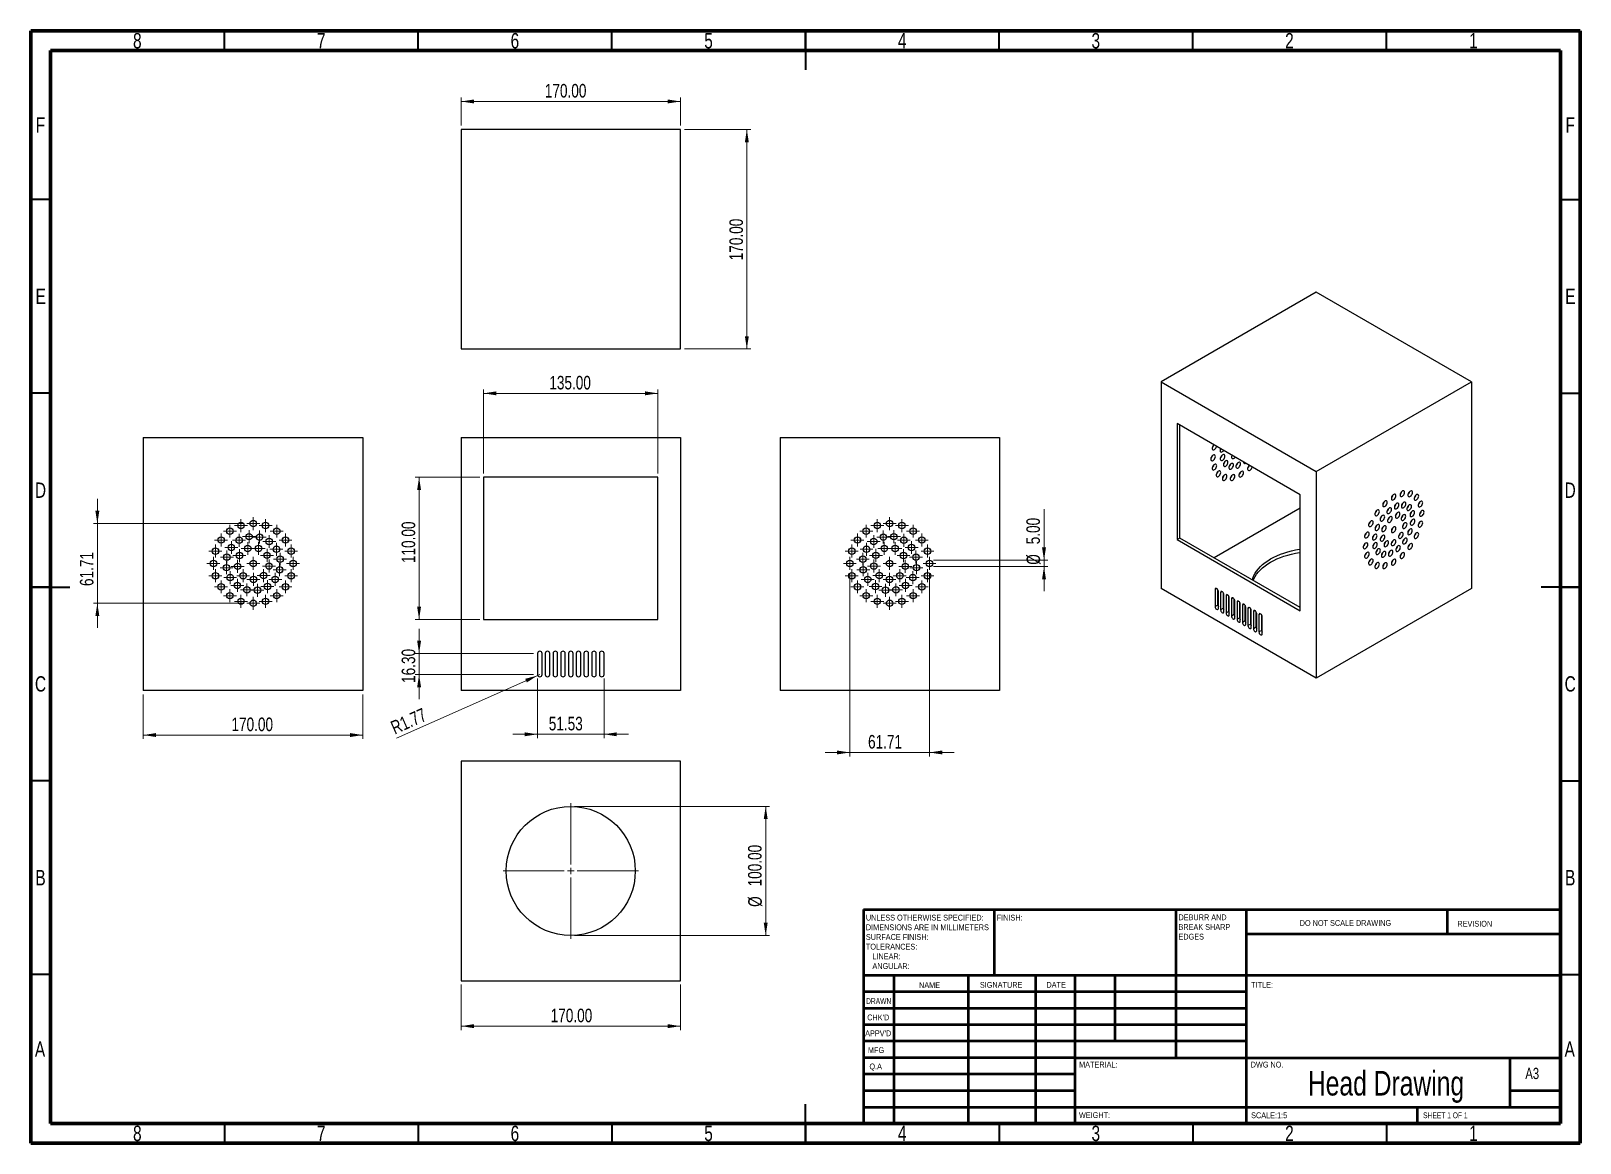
# Model space of a CAD drawing. Header units: millimetres. Extents: x 15 to 415, y 5 to 292.
import ezdxf

# ---------------------------------------------------------------- set-up
doc = ezdxf.new("R2010")
doc.units = ezdxf.units.MM
doc.styles.add('SLDTEXTSTYLE0', font='TXT', dxfattribs={"width": 0.75})
doc.styles.add('SLDTEXTSTYLE1', font='TXT', dxfattribs={"width": 0.686449})
doc.styles.add('SLDTEXTSTYLE2', font='TXT', dxfattribs={"width": 0.6875})
doc.dimstyles.new('SLDDIMSTYLE0', dxfattribs={"dimtxt": 3.5, "dimasz": 3.302, "dimexe": 0, "dimexo": 0.0625, "dimgap": 0.875, "dimtad": 1, "dimlfac": 3, "dimrnd": 1e-09, "dimzin": 4, "dimdsep": 46, "dimtxsty": 'SLDTEXTSTYLE0', "dimsah": 1, "dimcen": 0.09, "dimadec": 0, "dimazin": 1, "dimtfac": 1, "dimtofl": 0, "dimtmove": 0, "dimatfit": 3, "dimfxl": 0, "dimfrac": 2, "dimtolj": 1, "dimtzin": 12, "dimarcsym": 0})
doc.dimstyles.new('SLDDIMSTYLE1', dxfattribs={"dimtxt": 3.5, "dimasz": 3.302, "dimexe": 0, "dimexo": 0.0625, "dimgap": 0.875, "dimtad": 1, "dimlfac": 3, "dimrnd": 1e-09, "dimzin": 4, "dimdsep": 46, "dimtxsty": 'SLDTEXTSTYLE0', "dimsah": 1, "dimcen": 0.09, "dimadec": 0, "dimazin": 1, "dimtfac": 1, "dimtmove": 0, "dimatfit": 0, "dimfxl": 0, "dimfrac": 2, "dimtolj": 1, "dimtzin": 12, "dimarcsym": 0})
doc.dimstyles.new('SLDDIMSTYLE2', dxfattribs={"dimtxt": 3.5, "dimasz": 3.302, "dimexe": 0, "dimexo": 0.0625, "dimgap": 0.875, "dimtad": 1, "dimlfac": 3, "dimrnd": 1e-09, "dimzin": 12, "dimdsep": 46, "dimtxsty": 'SLDTEXTSTYLE0', "dimsah": 1, "dimcen": 0, "dimadec": 0, "dimazin": 3, "dimtfac": 1, "dimtofl": 0, "dimtmove": 0, "dimatfit": 3, "dimfxl": 0, "dimfrac": 2, "dimtolj": 1, "dimtzin": 12, "dimarcsym": 0})
doc.dimstyles.new('SLDDIMSTYLE3', dxfattribs={"dimtxt": 3.5, "dimasz": 3.302, "dimexe": 0, "dimexo": 0.0625, "dimgap": 0.875, "dimtad": 1, "dimlfac": 3, "dimrnd": 1e-09, "dimzin": 12, "dimdsep": 46, "dimtxsty": 'SLDTEXTSTYLE0', "dimsah": 1, "dimcen": 0.09, "dimadec": 0, "dimazin": 3, "dimtfac": 1, "dimtmove": 0, "dimatfit": 0, "dimfxl": 0, "dimfrac": 2, "dimtolj": 1, "dimtzin": 12, "dimarcsym": 0})

msp = doc.modelspace()

# ---------------------------------------------------------------- texts
at = {"color": 7, "linetype": 'Continuous', "lineweight": 0}
for s, insert, char_height, attachment_point, style in [('8', (42.46, 291.4716), 3.9687, 2, 'SLDTEXTSTYLE0'), ('7', (89.96, 291.4716), 3.9687, 2, 'SLDTEXTSTYLE0'), ('6', (139.96, 291.4716), 3.9687, 2, 'SLDTEXTSTYLE0'), ('5', (189.96, 291.4716), 3.9687, 2, 'SLDTEXTSTYLE0'), ('4', (239.96, 291.4716), 3.9687, 2, 'SLDTEXTSTYLE0'), ('3', (289.96, 291.4716), 3.9687, 2, 'SLDTEXTSTYLE0'), ('2', (339.96, 291.4716), 3.9687, 2, 'SLDTEXTSTYLE0'), ('1', (387.46, 291.4716), 3.9687, 2, 'SLDTEXTSTYLE0'), ('F', (17.4577, 269.7216), 3.9687, 2, 'SLDTEXTSTYLE0'), ('F', (412.4577, 269.7216), 3.9687, 2, 'SLDTEXTSTYLE0'), ('E', (17.5078, 225.4716), 3.9687, 2, 'SLDTEXTSTYLE0'), ('E', (412.5078, 225.4716), 3.9687, 2, 'SLDTEXTSTYLE0'), ('D', (17.4527, 175.4716), 3.9687, 2, 'SLDTEXTSTYLE0'), ('D', (412.4527, 175.4716), 3.9687, 2, 'SLDTEXTSTYLE0'), ('C', (17.4587, 125.4716), 3.9687, 2, 'SLDTEXTSTYLE0'), ('C', (412.4587, 125.4716), 3.9687, 2, 'SLDTEXTSTYLE0'), ('B', (17.4706, 75.4716), 3.9687, 2, 'SLDTEXTSTYLE0'), ('B', (412.4706, 75.4716), 3.9687, 2, 'SLDTEXTSTYLE0'), ('DEBURR AND', (311.3092, 64.0031), 1.5, 1, 'SLDTEXTSTYLE0'), ('UNLESS OTHERWISE SPECIFIED:', (230.5937, 63.921), 1.5, 1, 'SLDTEXTSTYLE0'), ('DIMENSIONS ARE IN MILLIMETERS', (230.5937, 61.421), 1.5, 1, 'SLDTEXTSTYLE0'), ('FINISH:', (264.3713, 63.9193), 1.5, 1, 'SLDTEXTSTYLE0'), ('BREAK SHARP', (311.3092, 61.5031), 1.5, 1, 'SLDTEXTSTYLE0'), ('DO NOT SCALE DRAWING', (342.6146, 62.533), 1.5, 1, 'SLDTEXTSTYLE0'), ('REVISION', (383.3276, 62.3349), 1.5, 1, 'SLDTEXTSTYLE0'), ('TOLERANCES:', (230.5937, 56.421), 1.5, 1, 'SLDTEXTSTYLE0'), ('SURFACE FINISH:', (230.5937, 58.921), 1.5, 1, 'SLDTEXTSTYLE0'), ('EDGES', (311.3092, 59.0031), 1.5, 1, 'SLDTEXTSTYLE0'), ('LINEAR:', (232.2812, 53.921), 1.5, 1, 'SLDTEXTSTYLE0'), ('ANGULAR:', (232.2812, 51.421), 1.5, 1, 'SLDTEXTSTYLE0'), ('NAME', (244.3222, 46.5015), 1.5, 1, 'SLDTEXTSTYLE0'), ('SIGNATURE', (260.0336, 46.5618), 1.5, 1, 'SLDTEXTSTYLE0'), ('DATE', (277.2147, 46.5762), 1.5, 1, 'SLDTEXTSTYLE0'), ('TITLE:', (330.0902, 46.5762), 1.5, 1, 'SLDTEXTSTYLE0'), ('DRAWN', (230.6434, 42.3848), 1.5, 1, 'SLDTEXTSTYLE1'), ("CHK'D", (230.9392, 38.1619), 1.5, 1, 'SLDTEXTSTYLE0'), ("APPV'D", (230.4017, 34.0659), 1.5, 1, 'SLDTEXTSTYLE0'), ('A', (17.3397, 31.2216), 3.9687, 2, 'SLDTEXTSTYLE0'), ('MFG', (231.124, 29.7158), 1.5, 1, 'SLDTEXTSTYLE0'), ('A', (412.3397, 31.2216), 3.9687, 2, 'SLDTEXTSTYLE0'), ('Q.A', (231.509, 25.5047), 1.5, 1, 'SLDTEXTSTYLE0'), ('MATERIAL:', (285.6459, 25.9861), 1.5, 1, 'SLDTEXTSTYLE0'), ('DWG NO.', (329.953, 25.9861), 1.5, 1, 'SLDTEXTSTYLE0'), ('A3', (400.8712, 24.4064), 2.91042, 1, 'SLDTEXTSTYLE0'), ('Head Drawing', (364.9039, 23.6069), 6.35, 2, 'SLDTEXTSTYLE0'), ('WEIGHT:', (285.6178, 12.9493), 1.4986, 1, 'SLDTEXTSTYLE0'), ('SCALE:1:5', (330.074, 12.9001), 1.5, 1, 'SLDTEXTSTYLE0'), ('SHEET 1 OF 1', (374.4783, 12.9001), 1.5, 1, 'SLDTEXTSTYLE2'), ('8', (42.46, 9.4716), 3.9687, 2, 'SLDTEXTSTYLE0'), ('7', (89.96, 9.4716), 3.9687, 2, 'SLDTEXTSTYLE0'), ('6', (139.96, 9.4716), 3.9687, 2, 'SLDTEXTSTYLE0'), ('5', (189.96, 9.4716), 3.9687, 2, 'SLDTEXTSTYLE0'), ('4', (239.96, 9.4716), 3.9687, 2, 'SLDTEXTSTYLE0'), ('3', (289.96, 9.4716), 3.9687, 2, 'SLDTEXTSTYLE0'), ('2', (339.96, 9.4716), 3.9687, 2, 'SLDTEXTSTYLE0'), ('1', (387.46, 9.4716), 3.9687, 2, 'SLDTEXTSTYLE0')]:
    msp.add_mtext(s, dxfattribs=dict(at, insert=insert, char_height=char_height, attachment_point=attachment_point, style=style))

# ---------------------------------------------------------------- blocks, each defined once
blk = doc.blocks.new('_D')
at = {"color": 7, "linetype": 'Continuous', "lineweight": 0}
for p, q in [((130.89, 176.82), (114.22, 176.82)), ((115.22, 176.82), (115.22, 140.15)), ((130.89, 140.15), (114.22, 140.15))]:
    blk.add_line(p, q, dxfattribs=at)
at = {"color": 7, "linetype": 'Continuous', "lineweight": 18}
for points in [[(115.22, 176.82), (114.71, 173.52), (115.73, 173.52)], [(115.22, 140.15), (115.73, 143.45), (114.71, 143.45)]]:
    blk.add_solid(points, dxfattribs=at)
at = {"color": 7, "linetype": 'Continuous', "lineweight": 18, "insert": (110.71, 154.67), "char_height": 3.5, "attachment_point": 1, "rotation": 90, "style": 'SLDTEXTSTYLE0'}
blk.add_mtext('110.00', dxfattribs=at)
blk = doc.blocks.new('_D_1')
at = {"color": 7, "linetype": 'Continuous', "lineweight": 0}
for p, q in [((131.89, 177.82), (131.89, 199.48)), ((176.89, 198.48), (131.89, 198.48)), ((176.89, 177.82), (176.89, 199.48))]:
    blk.add_line(p, q, dxfattribs=at)
at = {"color": 7, "linetype": 'Continuous', "lineweight": 18}
for points in [[(131.89, 198.48), (135.19, 197.97), (135.19, 198.99)], [(176.89, 198.48), (173.59, 198.99), (173.59, 197.97)]]:
    blk.add_solid(points, dxfattribs=at)
at = {"color": 7, "linetype": 'Continuous', "lineweight": 18, "insert": (148.85, 202.99), "char_height": 3.5, "attachment_point": 1, "style": 'SLDTEXTSTYLE0'}
blk.add_mtext('135.00', dxfattribs=at)
blk = doc.blocks.new('_D_2')
at = {"color": 7, "linetype": 'Continuous', "lineweight": 0}
for p, q in [((115.22, 131.34), (115.22, 137.69)), ((144.8, 131.34), (114.22, 131.34)), ((115.22, 131.34), (115.22, 125.91)), ((144.8, 125.91), (114.22, 125.91)), ((115.22, 125.91), (115.22, 119.56))]:
    blk.add_line(p, q, dxfattribs=at)
at = {"color": 7, "linetype": 'Continuous', "lineweight": 18}
for points in [[(115.22, 131.34), (115.73, 134.65), (114.71, 134.65)], [(115.22, 125.91), (114.71, 122.61), (115.73, 122.61)]]:
    blk.add_solid(points, dxfattribs=at)
at = {"color": 7, "linetype": 'Continuous', "lineweight": 18, "insert": (110.71, 123.74), "char_height": 3.5, "attachment_point": 1, "rotation": 90, "style": 'SLDTEXTSTYLE0'}
blk.add_mtext('16.30', dxfattribs=at)
blk = doc.blocks.new('_D_3')
at = {"color": 7, "linetype": 'Continuous', "lineweight": 0}
for q in [(109.35, 109.47), (146.39, 125.91)]:
    blk.add_line((145.85, 125.67), q, dxfattribs=at)
at = {"color": 7, "linetype": 'Continuous', "lineweight": 18}
blk.add_solid([(145.85, 125.67), (142.63, 124.8), (143.04, 123.87)], dxfattribs=at)
at = {"color": 7, "linetype": 'Continuous', "lineweight": 18, "insert": (107.52, 113.58), "char_height": 3.5, "attachment_point": 1, "rotation": 23.94, "style": 'SLDTEXTSTYLE0'}
blk.add_mtext('R1.77', dxfattribs=at)
blk = doc.blocks.new('_D_4')
at = {"color": 7, "linetype": 'Continuous', "lineweight": 0}
for p, q in [((145.8, 124.91), (145.8, 109.49)), ((162.98, 124.91), (162.98, 109.49)), ((145.8, 110.49), (139.45, 110.49)), ((145.8, 110.49), (162.98, 110.49)), ((162.98, 110.49), (169.33, 110.49))]:
    blk.add_line(p, q, dxfattribs=at)
at = {"color": 7, "linetype": 'Continuous', "lineweight": 18}
for points in [[(145.8, 110.49), (142.5, 110.99), (142.5, 109.98)], [(162.98, 110.49), (166.28, 109.98), (166.28, 110.99)]]:
    blk.add_solid(points, dxfattribs=at)
at = {"color": 7, "linetype": 'Continuous', "lineweight": 18, "insert": (148.7, 115), "char_height": 3.5, "attachment_point": 1, "style": 'SLDTEXTSTYLE0'}
blk.add_mtext('51.53', dxfattribs=at)
blk = doc.blocks.new('_D_5')
at = {"color": 7, "linetype": 'Continuous', "lineweight": 0}
for p, q in [((276.59, 155.42), (276.59, 168.57)), ((248.01, 155.42), (277.59, 155.42)), ((248.01, 153.75), (277.59, 153.75)), ((276.59, 155.42), (276.59, 153.75)), ((276.59, 153.75), (276.59, 147.4))]:
    blk.add_line(p, q, dxfattribs=at)
at = {"color": 7, "linetype": 'Continuous', "lineweight": 18}
for points in [[(276.59, 155.42), (277.1, 158.72), (276.08, 158.72)], [(276.59, 153.75), (276.08, 150.45), (277.1, 150.45)]]:
    blk.add_solid(points, dxfattribs=at)
at = {"color": 7, "linetype": 'Continuous', "lineweight": 18, "char_height": 3.5, "attachment_point": 1, "rotation": 90, "style": 'SLDTEXTSTYLE0'}
for s, insert in [('5.00', (272.03, 159.52)), ('%%c', (272.08, 154.24))]:
    blk.add_mtext(s, dxfattribs=dict(at, insert=insert))
blk = doc.blocks.new('_D_6')
at = {"color": 7, "linetype": 'Continuous', "lineweight": 0}
for p, q in [((226.44, 151.92), (226.44, 104.79)), ((247.01, 151.92), (247.01, 104.79)), ((226.44, 105.79), (220.09, 105.79)), ((226.44, 105.79), (247.01, 105.79)), ((247.01, 105.79), (253.36, 105.79))]:
    blk.add_line(p, q, dxfattribs=at)
at = {"color": 7, "linetype": 'Continuous', "lineweight": 18}
for points in [[(226.44, 105.79), (223.14, 106.3), (223.14, 105.29)], [(247.01, 105.79), (250.31, 105.29), (250.31, 106.3)]]:
    blk.add_solid(points, dxfattribs=at)
at = {"color": 7, "linetype": 'Continuous', "lineweight": 18, "insert": (231.15, 110.31), "char_height": 3.5, "attachment_point": 1, "style": 'SLDTEXTSTYLE0'}
blk.add_mtext('61.71', dxfattribs=at)
blk = doc.blocks.new('SW_CENTERMARKSYMBOL_0')
at = {"color": 0, "linetype": 'Continuous', "lineweight": 18}
for p, q in [((-0.83, 0), (-1.67, 0)), ((0, 0), (-0.83, 0)), ((0, 0.83), (0, 1.67)), ((0, 0), (0, 0.83)), ((0, 0), (0, -0.83)), ((0, 0), (0.83, 0)), ((0.83, 0), (1.67, 0)), ((0, -0.83), (0, -1.67))]:
    blk.add_line(p, q, dxfattribs=at)
blk = doc.blocks.new('SW_CENTERMARKSYMBOL_1')
at = {"color": 0, "linetype": 'Continuous', "lineweight": 18}
for p, q in [((-0.83, 0), (-1.67, 0)), ((0, 0), (-0.83, 0)), ((0, 0.83), (0, 1.67)), ((0, 0), (0, 0.83)), ((0, 0), (0, -0.83)), ((0, 0), (0.83, 0)), ((0.83, 0), (1.67, 0)), ((0, -0.83), (0, -1.67))]:
    blk.add_line(p, q, dxfattribs=at)
blk = doc.blocks.new('SW_CENTERMARKSYMBOL_2')
at = {"color": 0, "linetype": 'Continuous', "lineweight": 18}
for p, q in [((-0.83, 0), (-1.67, 0)), ((0, 0), (-0.83, 0)), ((0, 0.83), (0, 1.67)), ((0, 0), (0, 0.83)), ((0, 0), (0, -0.83)), ((0, 0), (0.83, 0)), ((0.83, 0), (1.67, 0)), ((0, -0.83), (0, -1.67))]:
    blk.add_line(p, q, dxfattribs=at)
blk = doc.blocks.new('SW_CENTERMARKSYMBOL_3')
at = {"color": 0, "linetype": 'Continuous', "lineweight": 18}
for p, q in [((-0.83, 0), (-1.67, 0)), ((0, 0), (-0.83, 0)), ((0, 0.83), (0, 1.67)), ((0, 0), (0, 0.83)), ((0, 0), (0, -0.83)), ((0, 0), (0.83, 0)), ((0.83, 0), (1.67, 0)), ((0, -0.83), (0, -1.67))]:
    blk.add_line(p, q, dxfattribs=at)
blk = doc.blocks.new('SW_CENTERMARKSYMBOL_4')
at = {"color": 0, "linetype": 'Continuous', "lineweight": 18}
for p, q in [((-0.83, 0), (-1.67, 0)), ((0, 0), (-0.83, 0)), ((0, 0.83), (0, 1.67)), ((0, 0), (0, 0.83)), ((0, 0), (0, -0.83)), ((0, 0), (0.83, 0)), ((0.83, 0), (1.67, 0)), ((0, -0.83), (0, -1.67))]:
    blk.add_line(p, q, dxfattribs=at)
blk = doc.blocks.new('SW_CENTERMARKSYMBOL_5')
at = {"color": 0, "linetype": 'Continuous', "lineweight": 18}
for p, q in [((-0.83, 0), (-1.67, 0)), ((0, 0), (-0.83, 0)), ((0, 0.83), (0, 1.67)), ((0, 0), (0, 0.83)), ((0, 0), (0, -0.83)), ((0, 0), (0.83, 0)), ((0.83, 0), (1.67, 0)), ((0, -0.83), (0, -1.67))]:
    blk.add_line(p, q, dxfattribs=at)
blk = doc.blocks.new('SW_CENTERMARKSYMBOL_6')
at = {"color": 0, "linetype": 'Continuous', "lineweight": 18}
for p, q in [((-0.83, 0), (-1.67, 0)), ((0, 0), (-0.83, 0)), ((0, 0.83), (0, 1.67)), ((0, 0), (0, 0.83)), ((0, 0), (0, -0.83)), ((0, 0), (0.83, 0)), ((0.83, 0), (1.67, 0)), ((0, -0.83), (0, -1.67))]:
    blk.add_line(p, q, dxfattribs=at)
blk = doc.blocks.new('SW_CENTERMARKSYMBOL_7')
at = {"color": 0, "linetype": 'Continuous', "lineweight": 18}
for p, q in [((-0.83, 0), (-1.67, 0)), ((0, 0), (-0.83, 0)), ((0, 0.83), (0, 1.67)), ((0, 0), (0, 0.83)), ((0, 0), (0, -0.83)), ((0, 0), (0.83, 0)), ((0.83, 0), (1.67, 0)), ((0, -0.83), (0, -1.67))]:
    blk.add_line(p, q, dxfattribs=at)
blk = doc.blocks.new('SW_CENTERMARKSYMBOL_8')
at = {"color": 0, "linetype": 'Continuous', "lineweight": 18}
for p, q in [((-0.83, 0), (-1.67, 0)), ((0, 0), (-0.83, 0)), ((0, 0.83), (0, 1.67)), ((0, 0), (0, 0.83)), ((0, 0), (0, -0.83)), ((0, 0), (0.83, 0)), ((0.83, 0), (1.67, 0)), ((0, -0.83), (0, -1.67))]:
    blk.add_line(p, q, dxfattribs=at)
blk = doc.blocks.new('SW_CENTERMARKSYMBOL_9')
at = {"color": 0, "linetype": 'Continuous', "lineweight": 18}
for p, q in [((-0.83, 0), (-1.67, 0)), ((0, 0), (-0.83, 0)), ((0, 0.83), (0, 1.67)), ((0, 0), (0, 0.83)), ((0, 0), (0, -0.83)), ((0, 0), (0.83, 0)), ((0.83, 0), (1.67, 0)), ((0, -0.83), (0, -1.67))]:
    blk.add_line(p, q, dxfattribs=at)
blk = doc.blocks.new('SW_CENTERMARKSYMBOL_10')
at = {"color": 0, "linetype": 'Continuous', "lineweight": 18}
for p, q in [((-0.83, 0), (-1.67, 0)), ((0, 0), (-0.83, 0)), ((0, 0.83), (0, 1.67)), ((0, 0), (0, 0.83)), ((0, 0), (0, -0.83)), ((0, 0), (0.83, 0)), ((0.83, 0), (1.67, 0)), ((0, -0.83), (0, -1.67))]:
    blk.add_line(p, q, dxfattribs=at)
blk = doc.blocks.new('SW_CENTERMARKSYMBOL_11')
at = {"color": 0, "linetype": 'Continuous', "lineweight": 18}
for p, q in [((-0.83, 0), (-1.67, 0)), ((0, 0), (-0.83, 0)), ((0, 0.83), (0, 1.67)), ((0, 0), (0, 0.83)), ((0, 0), (0, -0.83)), ((0, 0), (0.83, 0)), ((0.83, 0), (1.67, 0)), ((0, -0.83), (0, -1.67))]:
    blk.add_line(p, q, dxfattribs=at)
blk = doc.blocks.new('SW_CENTERMARKSYMBOL_12')
at = {"color": 0, "linetype": 'Continuous', "lineweight": 18}
for p, q in [((-0.83, 0), (-1.67, 0)), ((0, 0), (-0.83, 0)), ((0, 0.83), (0, 1.67)), ((0, 0), (0, 0.83)), ((0, 0), (0, -0.83)), ((0, 0), (0.83, 0)), ((0.83, 0), (1.67, 0)), ((0, -0.83), (0, -1.67))]:
    blk.add_line(p, q, dxfattribs=at)
blk = doc.blocks.new('SW_CENTERMARKSYMBOL_13')
at = {"color": 0, "linetype": 'Continuous', "lineweight": 18}
for p, q in [((-0.83, 0), (-1.67, 0)), ((0, 0), (-0.83, 0)), ((0, 0.83), (0, 1.67)), ((0, 0), (0, 0.83)), ((0, 0), (0, -0.83)), ((0, 0), (0.83, 0)), ((0.83, 0), (1.67, 0)), ((0, -0.83), (0, -1.67))]:
    blk.add_line(p, q, dxfattribs=at)
blk = doc.blocks.new('SW_CENTERMARKSYMBOL_14')
at = {"color": 0, "linetype": 'Continuous', "lineweight": 18}
for p, q in [((-0.83, 0), (-1.67, 0)), ((0, 0), (-0.83, 0)), ((0, 0.83), (0, 1.67)), ((0, 0), (0, 0.83)), ((0, 0), (0, -0.83)), ((0, 0), (0.83, 0)), ((0.83, 0), (1.67, 0)), ((0, -0.83), (0, -1.67))]:
    blk.add_line(p, q, dxfattribs=at)
blk = doc.blocks.new('SW_CENTERMARKSYMBOL_15')
at = {"color": 0, "linetype": 'Continuous', "lineweight": 18}
for p, q in [((-0.83, 0), (-1.67, 0)), ((0, 0), (-0.83, 0)), ((0, 0.83), (0, 1.67)), ((0, 0), (0, 0.83)), ((0, 0), (0, -0.83)), ((0, 0), (0.83, 0)), ((0.83, 0), (1.67, 0)), ((0, -0.83), (0, -1.67))]:
    blk.add_line(p, q, dxfattribs=at)
blk = doc.blocks.new('SW_CENTERMARKSYMBOL_16')
at = {"color": 0, "linetype": 'Continuous', "lineweight": 18}
for p, q in [((-0.83, 0), (-1.67, 0)), ((0, 0), (-0.83, 0)), ((0, 0.83), (0, 1.67)), ((0, 0), (0, 0.83)), ((0, 0), (0, -0.83)), ((0, 0), (0.83, 0)), ((0.83, 0), (1.67, 0)), ((0, -0.83), (0, -1.67))]:
    blk.add_line(p, q, dxfattribs=at)
blk = doc.blocks.new('SW_CENTERMARKSYMBOL_17')
at = {"color": 0, "linetype": 'Continuous', "lineweight": 18}
for p, q in [((-0.83, 0), (-1.67, 0)), ((0, 0), (-0.83, 0)), ((0, 0.83), (0, 1.67)), ((0, 0), (0, 0.83)), ((0, 0), (0, -0.83)), ((0, 0), (0.83, 0)), ((0.83, 0), (1.67, 0)), ((0, -0.83), (0, -1.67))]:
    blk.add_line(p, q, dxfattribs=at)
blk = doc.blocks.new('SW_CENTERMARKSYMBOL_18')
at = {"color": 0, "linetype": 'Continuous', "lineweight": 18}
for p, q in [((-0.83, 0), (-1.67, 0)), ((0, 0), (-0.83, 0)), ((0, 0.83), (0, 1.67)), ((0, 0), (0, 0.83)), ((0, 0), (0, -0.83)), ((0, 0), (0.83, 0)), ((0.83, 0), (1.67, 0)), ((0, -0.83), (0, -1.67))]:
    blk.add_line(p, q, dxfattribs=at)
blk = doc.blocks.new('SW_CENTERMARKSYMBOL_19')
at = {"color": 0, "linetype": 'Continuous', "lineweight": 18}
for p, q in [((-0.83, 0), (-1.67, 0)), ((0, 0), (-0.83, 0)), ((0, 0.83), (0, 1.67)), ((0, 0), (0, 0.83)), ((0, 0), (0, -0.83)), ((0, 0), (0.83, 0)), ((0.83, 0), (1.67, 0)), ((0, -0.83), (0, -1.67))]:
    blk.add_line(p, q, dxfattribs=at)
blk = doc.blocks.new('SW_CENTERMARKSYMBOL_20')
at = {"color": 0, "linetype": 'Continuous', "lineweight": 18}
for p, q in [((-0.83, 0), (-1.67, 0)), ((0, 0), (-0.83, 0)), ((0, 0.83), (0, 1.67)), ((0, 0), (0, 0.83)), ((0, 0), (0, -0.83)), ((0, 0), (0.83, 0)), ((0.83, 0), (1.67, 0)), ((0, -0.83), (0, -1.67))]:
    blk.add_line(p, q, dxfattribs=at)
blk = doc.blocks.new('SW_CENTERMARKSYMBOL_21')
at = {"color": 0, "linetype": 'Continuous', "lineweight": 18}
for p, q in [((-0.83, 0), (-1.67, 0)), ((0, 0), (-0.83, 0)), ((0, 0.83), (0, 1.67)), ((0, 0), (0, 0.83)), ((0, 0), (0, -0.83)), ((0, 0), (0.83, 0)), ((0.83, 0), (1.67, 0)), ((0, -0.83), (0, -1.67))]:
    blk.add_line(p, q, dxfattribs=at)
blk = doc.blocks.new('SW_CENTERMARKSYMBOL_22')
at = {"color": 0, "linetype": 'Continuous', "lineweight": 18}
for p, q in [((-0.83, 0), (-1.67, 0)), ((0, 0), (-0.83, 0)), ((0, 0.83), (0, 1.67)), ((0, 0), (0, 0.83)), ((0, 0), (0, -0.83)), ((0, 0), (0.83, 0)), ((0.83, 0), (1.67, 0)), ((0, -0.83), (0, -1.67))]:
    blk.add_line(p, q, dxfattribs=at)
blk = doc.blocks.new('SW_CENTERMARKSYMBOL_23')
at = {"color": 0, "linetype": 'Continuous', "lineweight": 18}
for p, q in [((-0.83, 0), (-1.67, 0)), ((0, 0), (-0.83, 0)), ((0, 0.83), (0, 1.67)), ((0, 0), (0, 0.83)), ((0, 0), (0, -0.83)), ((0, 0), (0.83, 0)), ((0.83, 0), (1.67, 0)), ((0, -0.83), (0, -1.67))]:
    blk.add_line(p, q, dxfattribs=at)
blk = doc.blocks.new('SW_CENTERMARKSYMBOL_24')
at = {"color": 0, "linetype": 'Continuous', "lineweight": 18}
for p, q in [((-0.83, 0), (-1.67, 0)), ((0, 0), (-0.83, 0)), ((0, 0.83), (0, 1.67)), ((0, 0), (0, 0.83)), ((0, 0), (0, -0.83)), ((0, 0), (0.83, 0)), ((0.83, 0), (1.67, 0)), ((0, -0.83), (0, -1.67))]:
    blk.add_line(p, q, dxfattribs=at)
blk = doc.blocks.new('SW_CENTERMARKSYMBOL_25')
at = {"color": 0, "linetype": 'Continuous', "lineweight": 18}
for p, q in [((-0.83, 0), (-1.67, 0)), ((0, 0), (-0.83, 0)), ((0, 0.83), (0, 1.67)), ((0, 0), (0, 0.83)), ((0, 0), (0, -0.83)), ((0, 0), (0.83, 0)), ((0.83, 0), (1.67, 0)), ((0, -0.83), (0, -1.67))]:
    blk.add_line(p, q, dxfattribs=at)
blk = doc.blocks.new('SW_CENTERMARKSYMBOL_26')
at = {"color": 0, "linetype": 'Continuous', "lineweight": 18}
for p, q in [((-0.83, 0), (-1.67, 0)), ((0, 0), (-0.83, 0)), ((0, 0.83), (0, 1.67)), ((0, 0), (0, 0.83)), ((0, 0), (0, -0.83)), ((0, 0), (0.83, 0)), ((0.83, 0), (1.67, 0)), ((0, -0.83), (0, -1.67))]:
    blk.add_line(p, q, dxfattribs=at)
blk = doc.blocks.new('SW_CENTERMARKSYMBOL_27')
at = {"color": 0, "linetype": 'Continuous', "lineweight": 18}
for p, q in [((-0.83, 0), (-1.67, 0)), ((0, 0), (-0.83, 0)), ((0, 0.83), (0, 1.67)), ((0, 0), (0, 0.83)), ((0, 0), (0, -0.83)), ((0, 0), (0.83, 0)), ((0.83, 0), (1.67, 0)), ((0, -0.83), (0, -1.67))]:
    blk.add_line(p, q, dxfattribs=at)
blk = doc.blocks.new('SW_CENTERMARKSYMBOL_28')
at = {"color": 0, "linetype": 'Continuous', "lineweight": 18}
for p, q in [((-0.83, 0), (-1.67, 0)), ((0, 0), (-0.83, 0)), ((0, 0.83), (0, 1.67)), ((0, 0), (0, 0.83)), ((0, 0), (0, -0.83)), ((0, 0), (0.83, 0)), ((0.83, 0), (1.67, 0)), ((0, -0.83), (0, -1.67))]:
    blk.add_line(p, q, dxfattribs=at)
blk = doc.blocks.new('SW_CENTERMARKSYMBOL_29')
at = {"color": 0, "linetype": 'Continuous', "lineweight": 18}
for p, q in [((-0.83, 0), (-1.67, 0)), ((0, 0), (-0.83, 0)), ((0, 0.83), (0, 1.67)), ((0, 0), (0, 0.83)), ((0, 0), (0, -0.83)), ((0, 0), (0.83, 0)), ((0.83, 0), (1.67, 0)), ((0, -0.83), (0, -1.67))]:
    blk.add_line(p, q, dxfattribs=at)
blk = doc.blocks.new('SW_CENTERMARKSYMBOL_30')
at = {"color": 0, "linetype": 'Continuous', "lineweight": 18}
for p, q in [((-0.83, 0), (-1.67, 0)), ((0, 0), (-0.83, 0)), ((0, 0.83), (0, 1.67)), ((0, 0), (0, 0.83)), ((0, 0), (0, -0.83)), ((0, 0), (0.83, 0)), ((0.83, 0), (1.67, 0)), ((0, -0.83), (0, -1.67))]:
    blk.add_line(p, q, dxfattribs=at)
blk = doc.blocks.new('SW_CENTERMARKSYMBOL_31')
at = {"color": 0, "linetype": 'Continuous', "lineweight": 18}
for p, q in [((-0.83, 0), (-1.67, 0)), ((0, 0), (-0.83, 0)), ((0, 0.83), (0, 1.67)), ((0, 0), (0, 0.83)), ((0, 0), (0, -0.83)), ((0, 0), (0.83, 0)), ((0.83, 0), (1.67, 0)), ((0, -0.83), (0, -1.67))]:
    blk.add_line(p, q, dxfattribs=at)
blk = doc.blocks.new('SW_CENTERMARKSYMBOL_32')
at = {"color": 0, "linetype": 'Continuous', "lineweight": 18}
for p, q in [((-0.83, 0), (-1.67, 0)), ((0, 0), (-0.83, 0)), ((0, 0.83), (0, 1.67)), ((0, 0), (0, 0.83)), ((0, 0), (0, -0.83)), ((0, 0), (0.83, 0)), ((0.83, 0), (1.67, 0)), ((0, -0.83), (0, -1.67))]:
    blk.add_line(p, q, dxfattribs=at)
blk = doc.blocks.new('SW_CENTERMARKSYMBOL_33')
at = {"color": 0, "linetype": 'Continuous', "lineweight": 18}
for p, q in [((-0.83, 0), (-1.67, 0)), ((0, 0), (-0.83, 0)), ((0, 0.83), (0, 1.67)), ((0, 0), (0, 0.83)), ((0, 0), (0, -0.83)), ((0, 0), (0.83, 0)), ((0.83, 0), (1.67, 0)), ((0, -0.83), (0, -1.67))]:
    blk.add_line(p, q, dxfattribs=at)
blk = doc.blocks.new('SW_CENTERMARKSYMBOL_34')
at = {"color": 0, "linetype": 'Continuous', "lineweight": 18}
for p, q in [((-0.83, 0), (-1.67, 0)), ((0, 0), (-0.83, 0)), ((0, 0.83), (0, 1.67)), ((0, 0), (0, 0.83)), ((0, 0), (0, -0.83)), ((0, 0), (0.83, 0)), ((0.83, 0), (1.67, 0)), ((0, -0.83), (0, -1.67))]:
    blk.add_line(p, q, dxfattribs=at)
blk = doc.blocks.new('SW_CENTERMARKSYMBOL_35')
at = {"color": 0, "linetype": 'Continuous', "lineweight": 18}
for p, q in [((-0.83, 0), (-1.67, 0)), ((0, 0), (-0.83, 0)), ((0, 0.83), (0, 1.67)), ((0, 0), (0, 0.83)), ((0, 0), (0, -0.83)), ((0, 0), (0.83, 0)), ((0.83, 0), (1.67, 0)), ((0, -0.83), (0, -1.67))]:
    blk.add_line(p, q, dxfattribs=at)
blk = doc.blocks.new('SW_CENTERMARKSYMBOL_36')
at = {"color": 0, "linetype": 'Continuous', "lineweight": 18}
for p, q in [((-0.83, 0), (-1.67, 0)), ((0, 0), (-0.83, 0)), ((0, 0.83), (0, 1.67)), ((0, 0), (0, 0.83)), ((0, 0), (0, -0.83)), ((0, 0), (0.83, 0)), ((0.83, 0), (1.67, 0)), ((0, -0.83), (0, -1.67))]:
    blk.add_line(p, q, dxfattribs=at)
blk = doc.blocks.new('SW_CENTERMARKSYMBOL_37')
at = {"color": 0, "linetype": 'Continuous', "lineweight": 18}
for p, q in [((-0.83, 0), (-1.67, 0)), ((0, 0), (-0.83, 0)), ((0, 0.83), (0, 1.67)), ((0, 0), (0, 0.83)), ((0, 0), (0, -0.83)), ((0, 0), (0.83, 0)), ((0.83, 0), (1.67, 0)), ((0, -0.83), (0, -1.67))]:
    blk.add_line(p, q, dxfattribs=at)
blk = doc.blocks.new('SW_CENTERMARKSYMBOL_38')
at = {"color": 0, "linetype": 'Continuous', "lineweight": 18}
for p, q in [((-0.83, 0), (-1.67, 0)), ((0, 0), (-0.83, 0)), ((0, 0.83), (0, 1.67)), ((0, 0), (0, 0.83)), ((0, 0), (0, -0.83)), ((0, 0), (0.83, 0)), ((0.83, 0), (1.67, 0)), ((0, -0.83), (0, -1.67))]:
    blk.add_line(p, q, dxfattribs=at)
blk = doc.blocks.new('SW_CENTERMARKSYMBOL_39')
at = {"color": 0, "linetype": 'Continuous', "lineweight": 18}
for p, q in [((-0.83, 0), (-1.67, 0)), ((0, 0), (-0.83, 0)), ((0, 0.83), (0, 1.67)), ((0, 0), (0, 0.83)), ((0, 0), (0, -0.83)), ((0, 0), (0.83, 0)), ((0.83, 0), (1.67, 0)), ((0, -0.83), (0, -1.67))]:
    blk.add_line(p, q, dxfattribs=at)
blk = doc.blocks.new('SW_CENTERMARKSYMBOL_40')
at = {"color": 0, "linetype": 'Continuous', "lineweight": 18}
for p, q in [((-0.83, 0), (-1.67, 0)), ((0, 0), (-0.83, 0)), ((0, 0.83), (0, 1.67)), ((0, 0), (0, 0.83)), ((0, 0), (0, -0.83)), ((0, 0), (0.83, 0)), ((0.83, 0), (1.67, 0)), ((0, -0.83), (0, -1.67))]:
    blk.add_line(p, q, dxfattribs=at)
blk = doc.blocks.new('SW_CENTERMARKSYMBOL_41')
at = {"color": 0, "linetype": 'Continuous', "lineweight": 18}
for p, q in [((-0.83, 0), (-1.67, 0)), ((0, 0), (-0.83, 0)), ((0, 0.83), (0, 1.67)), ((0, 0), (0, 0.83)), ((0, 0), (0, -0.83)), ((0, 0), (0.83, 0)), ((0.83, 0), (1.67, 0)), ((0, -0.83), (0, -1.67))]:
    blk.add_line(p, q, dxfattribs=at)
blk = doc.blocks.new('SW_CENTERMARKSYMBOL_42')
at = {"color": 0, "linetype": 'Continuous', "lineweight": 18}
for p, q in [((-0.83, 0), (-1.67, 0)), ((0, 0), (-0.83, 0)), ((0, 0.83), (0, 1.67)), ((0, 0), (0, 0.83)), ((0, 0), (0, -0.83)), ((0, 0), (0.83, 0)), ((0.83, 0), (1.67, 0)), ((0, -0.83), (0, -1.67))]:
    blk.add_line(p, q, dxfattribs=at)
blk = doc.blocks.new('SW_CENTERMARKSYMBOL_43')
at = {"color": 0, "linetype": 'Continuous', "lineweight": 18}
for p, q in [((-0.83, 0), (-1.67, 0)), ((0, 0), (-0.83, 0)), ((0, 0.83), (0, 1.67)), ((0, 0), (0, 0.83)), ((0, 0), (0, -0.83)), ((0, 0), (0.83, 0)), ((0.83, 0), (1.67, 0)), ((0, -0.83), (0, -1.67))]:
    blk.add_line(p, q, dxfattribs=at)
blk = doc.blocks.new('SW_CENTERMARKSYMBOL_44')
at = {"color": 0, "linetype": 'Continuous', "lineweight": 18}
for p, q in [((-0.83, 0), (-1.67, 0)), ((0, 0), (-0.83, 0)), ((0, 0.83), (0, 1.67)), ((0, 0), (0, 0.83)), ((0, 0), (0, -0.83)), ((0, 0), (0.83, 0)), ((0.83, 0), (1.67, 0)), ((0, -0.83), (0, -1.67))]:
    blk.add_line(p, q, dxfattribs=at)
blk = doc.blocks.new('SW_CENTERMARKSYMBOL_45')
at = {"color": 0, "linetype": 'Continuous', "lineweight": 18}
for p, q in [((-0.83, 0), (-1.67, 0)), ((0, 0), (-0.83, 0)), ((0, 0.83), (0, 1.67)), ((0, 0), (0, 0.83)), ((0, 0), (0, -0.83)), ((0, 0), (0.83, 0)), ((0.83, 0), (1.67, 0)), ((0, -0.83), (0, -1.67))]:
    blk.add_line(p, q, dxfattribs=at)
blk = doc.blocks.new('_D_7')
at = {"color": 7, "linetype": 'Continuous', "lineweight": 0}
for p, q in [((155.39, 91.89), (205.72, 91.89)), ((204.72, 91.89), (204.72, 58.55)), ((155.39, 58.55), (205.72, 58.55))]:
    blk.add_line(p, q, dxfattribs=at)
at = {"color": 7, "linetype": 'Continuous', "lineweight": 18}
for points in [[(204.72, 91.89), (204.22, 88.58), (205.23, 88.58)], [(204.72, 58.55), (205.23, 61.85), (204.22, 61.85)]]:
    blk.add_solid(points, dxfattribs=at)
at = {"color": 7, "linetype": 'Continuous', "lineweight": 18, "char_height": 3.5, "attachment_point": 1, "rotation": 90, "style": 'SLDTEXTSTYLE0'}
for s, insert in [('100.00', (200.16, 71.22)), ('%%c', (200.21, 65.94))]:
    blk.add_mtext(s, dxfattribs=dict(at, insert=insert))
blk = doc.blocks.new('_D_8')
at = {"color": 7, "linetype": 'Continuous', "lineweight": 0}
for p, q in [((126.06, 45.89), (126.06, 34.16)), ((182.72, 45.89), (182.72, 34.16)), ((126.06, 35.16), (182.72, 35.16))]:
    blk.add_line(p, q, dxfattribs=at)
at = {"color": 7, "linetype": 'Continuous', "lineweight": 18}
for points in [[(126.06, 35.16), (129.36, 34.65), (129.36, 35.67)], [(182.72, 35.16), (179.42, 35.67), (179.42, 34.65)]]:
    blk.add_solid(points, dxfattribs=at)
at = {"color": 7, "linetype": 'Continuous', "lineweight": 18, "insert": (149.2, 39.67), "char_height": 3.5, "attachment_point": 1, "style": 'SLDTEXTSTYLE0'}
blk.add_mtext('170.00', dxfattribs=at)
blk = doc.blocks.new('SW_CENTERMARKSYMBOL_46')
at = {"color": 0, "linetype": 'Continuous', "lineweight": 18}
for p, q in [((0, 1.67), (0, 17.5)), ((-1.67, 0), (-17.5, 0)), ((0, 0), (-0.83, 0)), ((0, 0), (0, 0.83)), ((0, 0), (0, -0.83)), ((0, 0), (0.83, 0)), ((1.67, 0), (17.5, 0)), ((0, -1.67), (0, -17.5))]:
    blk.add_line(p, q, dxfattribs=at)
blk = doc.blocks.new('_D_9')
at = {"color": 7, "linetype": 'Continuous', "lineweight": 0}
for p, q in [((126.06, 267.59), (126.06, 274.81)), ((182.72, 273.81), (126.06, 273.81)), ((182.72, 267.59), (182.72, 274.81))]:
    blk.add_line(p, q, dxfattribs=at)
at = {"color": 7, "linetype": 'Continuous', "lineweight": 18}
for points in [[(126.06, 273.81), (129.36, 273.31), (129.36, 274.32)], [(182.72, 273.81), (179.42, 274.32), (179.42, 273.31)]]:
    blk.add_solid(points, dxfattribs=at)
at = {"color": 7, "linetype": 'Continuous', "lineweight": 18, "insert": (147.69, 278.33), "char_height": 3.5, "attachment_point": 1, "style": 'SLDTEXTSTYLE0'}
blk.add_mtext('170.00', dxfattribs=at)
blk = doc.blocks.new('_D_10')
at = {"color": 7, "linetype": 'Continuous', "lineweight": 0}
for p, q in [((183.72, 266.59), (200.85, 266.59)), ((199.85, 209.93), (199.85, 266.59)), ((183.72, 209.93), (200.85, 209.93))]:
    blk.add_line(p, q, dxfattribs=at)
at = {"color": 7, "linetype": 'Continuous', "lineweight": 18}
for points in [[(199.85, 266.59), (199.35, 263.29), (200.36, 263.29)], [(199.85, 209.93), (200.36, 213.23), (199.35, 213.23)]]:
    blk.add_solid(points, dxfattribs=at)
at = {"color": 7, "linetype": 'Continuous', "lineweight": 18, "insert": (195.34, 232.82), "char_height": 3.5, "attachment_point": 1, "rotation": 90, "style": 'SLDTEXTSTYLE0'}
blk.add_mtext('170.00', dxfattribs=at)
blk = doc.blocks.new('_D_11')
at = {"color": 7, "linetype": 'Continuous', "lineweight": 0}
for p, q in [((32.14, 164.87), (32.14, 171.22)), ((69.74, 164.87), (31.14, 164.87)), ((32.14, 164.87), (32.14, 144.3)), ((69.74, 144.3), (31.14, 144.3)), ((32.14, 144.3), (32.14, 137.95))]:
    blk.add_line(p, q, dxfattribs=at)
at = {"color": 7, "linetype": 'Continuous', "lineweight": 18}
for points in [[(32.14, 164.87), (32.65, 168.17), (31.63, 168.17)], [(32.14, 144.3), (31.63, 141), (32.65, 141)]]:
    blk.add_solid(points, dxfattribs=at)
at = {"color": 7, "linetype": 'Continuous', "lineweight": 18, "insert": (27.63, 148.75), "char_height": 3.5, "attachment_point": 1, "rotation": 90, "style": 'SLDTEXTSTYLE0'}
blk.add_mtext('61.71', dxfattribs=at)
blk = doc.blocks.new('_D_12')
at = {"color": 7, "linetype": 'Continuous', "lineweight": 0}
for p, q in [((44.01, 120.79), (44.01, 109.29)), ((100.68, 120.79), (100.68, 109.29)), ((100.68, 110.29), (44.01, 110.29))]:
    blk.add_line(p, q, dxfattribs=at)
at = {"color": 7, "linetype": 'Continuous', "lineweight": 18}
for points in [[(44.01, 110.29), (47.31, 109.78), (47.31, 110.8)], [(100.68, 110.29), (97.38, 110.8), (97.38, 109.78)]]:
    blk.add_solid(points, dxfattribs=at)
at = {"color": 7, "linetype": 'Continuous', "lineweight": 18, "insert": (66.77, 114.8), "char_height": 3.5, "attachment_point": 1, "style": 'SLDTEXTSTYLE0'}
blk.add_mtext('170.00', dxfattribs=at)
blk = doc.blocks.new('SW_CENTERMARKSYMBOL_47')
at = {"color": 0, "linetype": 'Continuous', "lineweight": 18}
for p, q in [((-0.83, 0), (-1.67, 0)), ((0, 0), (-0.83, 0)), ((0, 0.83), (0, 1.67)), ((0, 0), (0, 0.83)), ((0, 0), (0, -0.83)), ((0, 0), (0.83, 0)), ((0.83, 0), (1.67, 0)), ((0, -0.83), (0, -1.67))]:
    blk.add_line(p, q, dxfattribs=at)
blk = doc.blocks.new('SW_CENTERMARKSYMBOL_48')
at = {"color": 0, "linetype": 'Continuous', "lineweight": 18}
for p, q in [((-0.83, 0), (-1.67, 0)), ((0, 0), (-0.83, 0)), ((0, 0.83), (0, 1.67)), ((0, 0), (0, 0.83)), ((0, 0), (0, -0.83)), ((0, 0), (0.83, 0)), ((0.83, 0), (1.67, 0)), ((0, -0.83), (0, -1.67))]:
    blk.add_line(p, q, dxfattribs=at)
blk = doc.blocks.new('SW_CENTERMARKSYMBOL_49')
at = {"color": 0, "linetype": 'Continuous', "lineweight": 18}
for p, q in [((-0.83, 0), (-1.67, 0)), ((0, 0), (-0.83, 0)), ((0, 0.83), (0, 1.67)), ((0, 0), (0, 0.83)), ((0, 0), (0, -0.83)), ((0, 0), (0.83, 0)), ((0.83, 0), (1.67, 0)), ((0, -0.83), (0, -1.67))]:
    blk.add_line(p, q, dxfattribs=at)
blk = doc.blocks.new('SW_CENTERMARKSYMBOL_50')
at = {"color": 0, "linetype": 'Continuous', "lineweight": 18}
for p, q in [((-0.83, 0), (-1.67, 0)), ((0, 0), (-0.83, 0)), ((0, 0.83), (0, 1.67)), ((0, 0), (0, 0.83)), ((0, 0), (0, -0.83)), ((0, 0), (0.83, 0)), ((0.83, 0), (1.67, 0)), ((0, -0.83), (0, -1.67))]:
    blk.add_line(p, q, dxfattribs=at)
blk = doc.blocks.new('SW_CENTERMARKSYMBOL_51')
at = {"color": 0, "linetype": 'Continuous', "lineweight": 18}
for p, q in [((-0.83, 0), (-1.67, 0)), ((0, 0), (-0.83, 0)), ((0, 0.83), (0, 1.67)), ((0, 0), (0, 0.83)), ((0, 0), (0, -0.83)), ((0, 0), (0.83, 0)), ((0.83, 0), (1.67, 0)), ((0, -0.83), (0, -1.67))]:
    blk.add_line(p, q, dxfattribs=at)
blk = doc.blocks.new('SW_CENTERMARKSYMBOL_52')
at = {"color": 0, "linetype": 'Continuous', "lineweight": 18}
for p, q in [((-0.83, 0), (-1.67, 0)), ((0, 0), (-0.83, 0)), ((0, 0.83), (0, 1.67)), ((0, 0), (0, 0.83)), ((0, 0), (0, -0.83)), ((0, 0), (0.83, 0)), ((0.83, 0), (1.67, 0)), ((0, -0.83), (0, -1.67))]:
    blk.add_line(p, q, dxfattribs=at)
blk = doc.blocks.new('SW_CENTERMARKSYMBOL_53')
at = {"color": 0, "linetype": 'Continuous', "lineweight": 18}
for p, q in [((-0.83, 0), (-1.67, 0)), ((0, 0), (-0.83, 0)), ((0, 0.83), (0, 1.67)), ((0, 0), (0, 0.83)), ((0, 0), (0, -0.83)), ((0, 0), (0.83, 0)), ((0.83, 0), (1.67, 0)), ((0, -0.83), (0, -1.67))]:
    blk.add_line(p, q, dxfattribs=at)
blk = doc.blocks.new('SW_CENTERMARKSYMBOL_54')
at = {"color": 0, "linetype": 'Continuous', "lineweight": 18}
for p, q in [((-0.83, 0), (-1.67, 0)), ((0, 0), (-0.83, 0)), ((0, 0.83), (0, 1.67)), ((0, 0), (0, 0.83)), ((0, 0), (0, -0.83)), ((0, 0), (0.83, 0)), ((0.83, 0), (1.67, 0)), ((0, -0.83), (0, -1.67))]:
    blk.add_line(p, q, dxfattribs=at)
blk = doc.blocks.new('SW_CENTERMARKSYMBOL_55')
at = {"color": 0, "linetype": 'Continuous', "lineweight": 18}
for p, q in [((-0.83, 0), (-1.67, 0)), ((0, 0), (-0.83, 0)), ((0, 0.83), (0, 1.67)), ((0, 0), (0, 0.83)), ((0, 0), (0, -0.83)), ((0, 0), (0.83, 0)), ((0.83, 0), (1.67, 0)), ((0, -0.83), (0, -1.67))]:
    blk.add_line(p, q, dxfattribs=at)
blk = doc.blocks.new('SW_CENTERMARKSYMBOL_56')
at = {"color": 0, "linetype": 'Continuous', "lineweight": 18}
for p, q in [((-0.83, 0), (-1.67, 0)), ((0, 0), (-0.83, 0)), ((0, 0.83), (0, 1.67)), ((0, 0), (0, 0.83)), ((0, 0), (0, -0.83)), ((0, 0), (0.83, 0)), ((0.83, 0), (1.67, 0)), ((0, -0.83), (0, -1.67))]:
    blk.add_line(p, q, dxfattribs=at)
blk = doc.blocks.new('SW_CENTERMARKSYMBOL_57')
at = {"color": 0, "linetype": 'Continuous', "lineweight": 18}
for p, q in [((-0.83, 0), (-1.67, 0)), ((0, 0), (-0.83, 0)), ((0, 0.83), (0, 1.67)), ((0, 0), (0, 0.83)), ((0, 0), (0, -0.83)), ((0, 0), (0.83, 0)), ((0.83, 0), (1.67, 0)), ((0, -0.83), (0, -1.67))]:
    blk.add_line(p, q, dxfattribs=at)
blk = doc.blocks.new('SW_CENTERMARKSYMBOL_58')
at = {"color": 0, "linetype": 'Continuous', "lineweight": 18}
for p, q in [((-0.83, 0), (-1.67, 0)), ((0, 0), (-0.83, 0)), ((0, 0.83), (0, 1.67)), ((0, 0), (0, 0.83)), ((0, 0), (0, -0.83)), ((0, 0), (0.83, 0)), ((0.83, 0), (1.67, 0)), ((0, -0.83), (0, -1.67))]:
    blk.add_line(p, q, dxfattribs=at)
blk = doc.blocks.new('SW_CENTERMARKSYMBOL_59')
at = {"color": 0, "linetype": 'Continuous', "lineweight": 18}
for p, q in [((-0.83, 0), (-1.67, 0)), ((0, 0), (-0.83, 0)), ((0, 0.83), (0, 1.67)), ((0, 0), (0, 0.83)), ((0, 0), (0, -0.83)), ((0, 0), (0.83, 0)), ((0.83, 0), (1.67, 0)), ((0, -0.83), (0, -1.67))]:
    blk.add_line(p, q, dxfattribs=at)
blk = doc.blocks.new('SW_CENTERMARKSYMBOL_60')
at = {"color": 0, "linetype": 'Continuous', "lineweight": 18}
for p, q in [((-0.83, 0), (-1.67, 0)), ((0, 0), (-0.83, 0)), ((0, 0.83), (0, 1.67)), ((0, 0), (0, 0.83)), ((0, 0), (0, -0.83)), ((0, 0), (0.83, 0)), ((0.83, 0), (1.67, 0)), ((0, -0.83), (0, -1.67))]:
    blk.add_line(p, q, dxfattribs=at)
blk = doc.blocks.new('SW_CENTERMARKSYMBOL_61')
at = {"color": 0, "linetype": 'Continuous', "lineweight": 18}
for p, q in [((-0.83, 0), (-1.67, 0)), ((0, 0), (-0.83, 0)), ((0, 0.83), (0, 1.67)), ((0, 0), (0, 0.83)), ((0, 0), (0, -0.83)), ((0, 0), (0.83, 0)), ((0.83, 0), (1.67, 0)), ((0, -0.83), (0, -1.67))]:
    blk.add_line(p, q, dxfattribs=at)
blk = doc.blocks.new('SW_CENTERMARKSYMBOL_62')
at = {"color": 0, "linetype": 'Continuous', "lineweight": 18}
for p, q in [((-0.83, 0), (-1.67, 0)), ((0, 0), (-0.83, 0)), ((0, 0.83), (0, 1.67)), ((0, 0), (0, 0.83)), ((0, 0), (0, -0.83)), ((0, 0), (0.83, 0)), ((0.83, 0), (1.67, 0)), ((0, -0.83), (0, -1.67))]:
    blk.add_line(p, q, dxfattribs=at)
blk = doc.blocks.new('SW_CENTERMARKSYMBOL_63')
at = {"color": 0, "linetype": 'Continuous', "lineweight": 18}
for p, q in [((-0.83, 0), (-1.67, 0)), ((0, 0), (-0.83, 0)), ((0, 0.83), (0, 1.67)), ((0, 0), (0, 0.83)), ((0, 0), (0, -0.83)), ((0, 0), (0.83, 0)), ((0.83, 0), (1.67, 0)), ((0, -0.83), (0, -1.67))]:
    blk.add_line(p, q, dxfattribs=at)
blk = doc.blocks.new('SW_CENTERMARKSYMBOL_64')
at = {"color": 0, "linetype": 'Continuous', "lineweight": 18}
for p, q in [((-0.83, 0), (-1.67, 0)), ((0, 0), (-0.83, 0)), ((0, 0.83), (0, 1.67)), ((0, 0), (0, 0.83)), ((0, 0), (0, -0.83)), ((0, 0), (0.83, 0)), ((0.83, 0), (1.67, 0)), ((0, -0.83), (0, -1.67))]:
    blk.add_line(p, q, dxfattribs=at)
blk = doc.blocks.new('SW_CENTERMARKSYMBOL_65')
at = {"color": 0, "linetype": 'Continuous', "lineweight": 18}
for p, q in [((-0.83, 0), (-1.67, 0)), ((0, 0), (-0.83, 0)), ((0, 0.83), (0, 1.67)), ((0, 0), (0, 0.83)), ((0, 0), (0, -0.83)), ((0, 0), (0.83, 0)), ((0.83, 0), (1.67, 0)), ((0, -0.83), (0, -1.67))]:
    blk.add_line(p, q, dxfattribs=at)
blk = doc.blocks.new('SW_CENTERMARKSYMBOL_66')
at = {"color": 0, "linetype": 'Continuous', "lineweight": 18}
for p, q in [((-0.83, 0), (-1.67, 0)), ((0, 0), (-0.83, 0)), ((0, 0.83), (0, 1.67)), ((0, 0), (0, 0.83)), ((0, 0), (0, -0.83)), ((0, 0), (0.83, 0)), ((0.83, 0), (1.67, 0)), ((0, -0.83), (0, -1.67))]:
    blk.add_line(p, q, dxfattribs=at)
blk = doc.blocks.new('SW_CENTERMARKSYMBOL_67')
at = {"color": 0, "linetype": 'Continuous', "lineweight": 18}
for p, q in [((-0.83, 0), (-1.67, 0)), ((0, 0), (-0.83, 0)), ((0, 0.83), (0, 1.67)), ((0, 0), (0, 0.83)), ((0, 0), (0, -0.83)), ((0, 0), (0.83, 0)), ((0.83, 0), (1.67, 0)), ((0, -0.83), (0, -1.67))]:
    blk.add_line(p, q, dxfattribs=at)
blk = doc.blocks.new('SW_CENTERMARKSYMBOL_68')
at = {"color": 0, "linetype": 'Continuous', "lineweight": 18}
for p, q in [((-0.83, 0), (-1.67, 0)), ((0, 0), (-0.83, 0)), ((0, 0.83), (0, 1.67)), ((0, 0), (0, 0.83)), ((0, 0), (0, -0.83)), ((0, 0), (0.83, 0)), ((0.83, 0), (1.67, 0)), ((0, -0.83), (0, -1.67))]:
    blk.add_line(p, q, dxfattribs=at)
blk = doc.blocks.new('SW_CENTERMARKSYMBOL_69')
at = {"color": 0, "linetype": 'Continuous', "lineweight": 18}
for p, q in [((-0.83, 0), (-1.67, 0)), ((0, 0), (-0.83, 0)), ((0, 0.83), (0, 1.67)), ((0, 0), (0, 0.83)), ((0, 0), (0, -0.83)), ((0, 0), (0.83, 0)), ((0.83, 0), (1.67, 0)), ((0, -0.83), (0, -1.67))]:
    blk.add_line(p, q, dxfattribs=at)
blk = doc.blocks.new('SW_CENTERMARKSYMBOL_70')
at = {"color": 0, "linetype": 'Continuous', "lineweight": 18}
for p, q in [((-0.83, 0), (-1.67, 0)), ((0, 0), (-0.83, 0)), ((0, 0.83), (0, 1.67)), ((0, 0), (0, 0.83)), ((0, 0), (0, -0.83)), ((0, 0), (0.83, 0)), ((0.83, 0), (1.67, 0)), ((0, -0.83), (0, -1.67))]:
    blk.add_line(p, q, dxfattribs=at)
blk = doc.blocks.new('SW_CENTERMARKSYMBOL_71')
at = {"color": 0, "linetype": 'Continuous', "lineweight": 18}
for p, q in [((-0.83, 0), (-1.67, 0)), ((0, 0), (-0.83, 0)), ((0, 0.83), (0, 1.67)), ((0, 0), (0, 0.83)), ((0, 0), (0, -0.83)), ((0, 0), (0.83, 0)), ((0.83, 0), (1.67, 0)), ((0, -0.83), (0, -1.67))]:
    blk.add_line(p, q, dxfattribs=at)
blk = doc.blocks.new('SW_CENTERMARKSYMBOL_72')
at = {"color": 0, "linetype": 'Continuous', "lineweight": 18}
for p, q in [((-0.83, 0), (-1.67, 0)), ((0, 0), (-0.83, 0)), ((0, 0.83), (0, 1.67)), ((0, 0), (0, 0.83)), ((0, 0), (0, -0.83)), ((0, 0), (0.83, 0)), ((0.83, 0), (1.67, 0)), ((0, -0.83), (0, -1.67))]:
    blk.add_line(p, q, dxfattribs=at)
blk = doc.blocks.new('SW_CENTERMARKSYMBOL_73')
at = {"color": 0, "linetype": 'Continuous', "lineweight": 18}
for p, q in [((-0.83, 0), (-1.67, 0)), ((0, 0), (-0.83, 0)), ((0, 0.83), (0, 1.67)), ((0, 0), (0, 0.83)), ((0, 0), (0, -0.83)), ((0, 0), (0.83, 0)), ((0.83, 0), (1.67, 0)), ((0, -0.83), (0, -1.67))]:
    blk.add_line(p, q, dxfattribs=at)
blk = doc.blocks.new('SW_CENTERMARKSYMBOL_74')
at = {"color": 0, "linetype": 'Continuous', "lineweight": 18}
for p, q in [((-0.83, 0), (-1.67, 0)), ((0, 0), (-0.83, 0)), ((0, 0.83), (0, 1.67)), ((0, 0), (0, 0.83)), ((0, 0), (0, -0.83)), ((0, 0), (0.83, 0)), ((0.83, 0), (1.67, 0)), ((0, -0.83), (0, -1.67))]:
    blk.add_line(p, q, dxfattribs=at)
blk = doc.blocks.new('SW_CENTERMARKSYMBOL_75')
at = {"color": 0, "linetype": 'Continuous', "lineweight": 18}
for p, q in [((-0.83, 0), (-1.67, 0)), ((0, 0), (-0.83, 0)), ((0, 0.83), (0, 1.67)), ((0, 0), (0, 0.83)), ((0, 0), (0, -0.83)), ((0, 0), (0.83, 0)), ((0.83, 0), (1.67, 0)), ((0, -0.83), (0, -1.67))]:
    blk.add_line(p, q, dxfattribs=at)
blk = doc.blocks.new('SW_CENTERMARKSYMBOL_76')
at = {"color": 0, "linetype": 'Continuous', "lineweight": 18}
for p, q in [((-0.83, 0), (-1.67, 0)), ((0, 0), (-0.83, 0)), ((0, 0.83), (0, 1.67)), ((0, 0), (0, 0.83)), ((0, 0), (0, -0.83)), ((0, 0), (0.83, 0)), ((0.83, 0), (1.67, 0)), ((0, -0.83), (0, -1.67))]:
    blk.add_line(p, q, dxfattribs=at)
blk = doc.blocks.new('SW_CENTERMARKSYMBOL_77')
at = {"color": 0, "linetype": 'Continuous', "lineweight": 18}
for p, q in [((-0.83, 0), (-1.67, 0)), ((0, 0), (-0.83, 0)), ((0, 0.83), (0, 1.67)), ((0, 0), (0, 0.83)), ((0, 0), (0, -0.83)), ((0, 0), (0.83, 0)), ((0.83, 0), (1.67, 0)), ((0, -0.83), (0, -1.67))]:
    blk.add_line(p, q, dxfattribs=at)
blk = doc.blocks.new('SW_CENTERMARKSYMBOL_78')
at = {"color": 0, "linetype": 'Continuous', "lineweight": 18}
for p, q in [((-0.83, 0), (-1.67, 0)), ((0, 0), (-0.83, 0)), ((0, 0.83), (0, 1.67)), ((0, 0), (0, 0.83)), ((0, 0), (0, -0.83)), ((0, 0), (0.83, 0)), ((0.83, 0), (1.67, 0)), ((0, -0.83), (0, -1.67))]:
    blk.add_line(p, q, dxfattribs=at)
blk = doc.blocks.new('SW_CENTERMARKSYMBOL_79')
at = {"color": 0, "linetype": 'Continuous', "lineweight": 18}
for p, q in [((-0.83, 0), (-1.67, 0)), ((0, 0), (-0.83, 0)), ((0, 0.83), (0, 1.67)), ((0, 0), (0, 0.83)), ((0, 0), (0, -0.83)), ((0, 0), (0.83, 0)), ((0.83, 0), (1.67, 0)), ((0, -0.83), (0, -1.67))]:
    blk.add_line(p, q, dxfattribs=at)
blk = doc.blocks.new('SW_CENTERMARKSYMBOL_80')
at = {"color": 0, "linetype": 'Continuous', "lineweight": 18}
for p, q in [((-0.83, 0), (-1.67, 0)), ((0, 0), (-0.83, 0)), ((0, 0.83), (0, 1.67)), ((0, 0), (0, 0.83)), ((0, 0), (0, -0.83)), ((0, 0), (0.83, 0)), ((0.83, 0), (1.67, 0)), ((0, -0.83), (0, -1.67))]:
    blk.add_line(p, q, dxfattribs=at)
blk = doc.blocks.new('SW_CENTERMARKSYMBOL_81')
at = {"color": 0, "linetype": 'Continuous', "lineweight": 18}
for p, q in [((-0.83, 0), (-1.67, 0)), ((0, 0), (-0.83, 0)), ((0, 0.83), (0, 1.67)), ((0, 0), (0, 0.83)), ((0, 0), (0, -0.83)), ((0, 0), (0.83, 0)), ((0.83, 0), (1.67, 0)), ((0, -0.83), (0, -1.67))]:
    blk.add_line(p, q, dxfattribs=at)
blk = doc.blocks.new('SW_CENTERMARKSYMBOL_82')
at = {"color": 0, "linetype": 'Continuous', "lineweight": 18}
for p, q in [((-0.83, 0), (-1.67, 0)), ((0, 0), (-0.83, 0)), ((0, 0.83), (0, 1.67)), ((0, 0), (0, 0.83)), ((0, 0), (0, -0.83)), ((0, 0), (0.83, 0)), ((0.83, 0), (1.67, 0)), ((0, -0.83), (0, -1.67))]:
    blk.add_line(p, q, dxfattribs=at)
blk = doc.blocks.new('SW_CENTERMARKSYMBOL_83')
at = {"color": 0, "linetype": 'Continuous', "lineweight": 18}
for p, q in [((-0.83, 0), (-1.67, 0)), ((0, 0), (-0.83, 0)), ((0, 0.83), (0, 1.67)), ((0, 0), (0, 0.83)), ((0, 0), (0, -0.83)), ((0, 0), (0.83, 0)), ((0.83, 0), (1.67, 0)), ((0, -0.83), (0, -1.67))]:
    blk.add_line(p, q, dxfattribs=at)
blk = doc.blocks.new('SW_CENTERMARKSYMBOL_84')
at = {"color": 0, "linetype": 'Continuous', "lineweight": 18}
for p, q in [((-0.83, 0), (-1.67, 0)), ((0, 0), (-0.83, 0)), ((0, 0.83), (0, 1.67)), ((0, 0), (0, 0.83)), ((0, 0), (0, -0.83)), ((0, 0), (0.83, 0)), ((0.83, 0), (1.67, 0)), ((0, -0.83), (0, -1.67))]:
    blk.add_line(p, q, dxfattribs=at)
blk = doc.blocks.new('SW_CENTERMARKSYMBOL_85')
at = {"color": 0, "linetype": 'Continuous', "lineweight": 18}
for p, q in [((-0.83, 0), (-1.67, 0)), ((0, 0), (-0.83, 0)), ((0, 0.83), (0, 1.67)), ((0, 0), (0, 0.83)), ((0, 0), (0, -0.83)), ((0, 0), (0.83, 0)), ((0.83, 0), (1.67, 0)), ((0, -0.83), (0, -1.67))]:
    blk.add_line(p, q, dxfattribs=at)
blk = doc.blocks.new('SW_CENTERMARKSYMBOL_86')
at = {"color": 0, "linetype": 'Continuous', "lineweight": 18}
for p, q in [((-0.83, 0), (-1.67, 0)), ((0, 0), (-0.83, 0)), ((0, 0.83), (0, 1.67)), ((0, 0), (0, 0.83)), ((0, 0), (0, -0.83)), ((0, 0), (0.83, 0)), ((0.83, 0), (1.67, 0)), ((0, -0.83), (0, -1.67))]:
    blk.add_line(p, q, dxfattribs=at)
blk = doc.blocks.new('SW_CENTERMARKSYMBOL_87')
at = {"color": 0, "linetype": 'Continuous', "lineweight": 18}
for p, q in [((-0.83, 0), (-1.67, 0)), ((0, 0), (-0.83, 0)), ((0, 0.83), (0, 1.67)), ((0, 0), (0, 0.83)), ((0, 0), (0, -0.83)), ((0, 0), (0.83, 0)), ((0.83, 0), (1.67, 0)), ((0, -0.83), (0, -1.67))]:
    blk.add_line(p, q, dxfattribs=at)
blk = doc.blocks.new('SW_CENTERMARKSYMBOL_88')
at = {"color": 0, "linetype": 'Continuous', "lineweight": 18}
for p, q in [((-0.83, 0), (-1.67, 0)), ((0, 0), (-0.83, 0)), ((0, 0.83), (0, 1.67)), ((0, 0), (0, 0.83)), ((0, 0), (0, -0.83)), ((0, 0), (0.83, 0)), ((0.83, 0), (1.67, 0)), ((0, -0.83), (0, -1.67))]:
    blk.add_line(p, q, dxfattribs=at)
blk = doc.blocks.new('SW_CENTERMARKSYMBOL_89')
at = {"color": 0, "linetype": 'Continuous', "lineweight": 18}
for p, q in [((-0.83, 0), (-1.67, 0)), ((0, 0), (-0.83, 0)), ((0, 0.83), (0, 1.67)), ((0, 0), (0, 0.83)), ((0, 0), (0, -0.83)), ((0, 0), (0.83, 0)), ((0.83, 0), (1.67, 0)), ((0, -0.83), (0, -1.67))]:
    blk.add_line(p, q, dxfattribs=at)
blk = doc.blocks.new('SW_CENTERMARKSYMBOL_90')
at = {"color": 0, "linetype": 'Continuous', "lineweight": 18}
for p, q in [((-0.83, 0), (-1.67, 0)), ((0, 0), (-0.83, 0)), ((0, 0.83), (0, 1.67)), ((0, 0), (0, 0.83)), ((0, 0), (0, -0.83)), ((0, 0), (0.83, 0)), ((0.83, 0), (1.67, 0)), ((0, -0.83), (0, -1.67))]:
    blk.add_line(p, q, dxfattribs=at)
blk = doc.blocks.new('SW_CENTERMARKSYMBOL_91')
at = {"color": 0, "linetype": 'Continuous', "lineweight": 18}
for p, q in [((-0.83, 0), (-1.67, 0)), ((0, 0), (-0.83, 0)), ((0, 0.83), (0, 1.67)), ((0, 0), (0, 0.83)), ((0, 0), (0, -0.83)), ((0, 0), (0.83, 0)), ((0.83, 0), (1.67, 0)), ((0, -0.83), (0, -1.67))]:
    blk.add_line(p, q, dxfattribs=at)
blk = doc.blocks.new('SW_CENTERMARKSYMBOL_92')
at = {"color": 0, "linetype": 'Continuous', "lineweight": 18}
for p, q in [((-0.83, 0), (-1.67, 0)), ((0, 0), (-0.83, 0)), ((0, 0.83), (0, 1.67)), ((0, 0), (0, 0.83)), ((0, 0), (0, -0.83)), ((0, 0), (0.83, 0)), ((0.83, 0), (1.67, 0)), ((0, -0.83), (0, -1.67))]:
    blk.add_line(p, q, dxfattribs=at)

# ---------------------------------------------------------------- dimensions: what is measured, and where the dimension line sits
at = {"color": 7, "linetype": 'Continuous', "lineweight": 18}
for base, p1, p2, dimstyle, picture, middle in [((126.0576, 273.8134), (182.7243, 266.5933), (126.0576, 266.5933), 'SLDDIMSTYLE0', '_D_9', (154.7974, 273.8134)), ((131.891, 198.4827), (176.891, 176.8173), (131.891, 176.8173), 'SLDDIMSTYLE0', '_D_1', (155.965, 198.4827)), ((247.0125, 105.794), (226.4411, 152.916), (247.0125, 152.916), 'SLDDIMSTYLE3', '_D_6', (236.9707, 105.794)), ((162.98, 110.4869), (145.8019, 125.9111), (162.98, 125.9111), 'SLDDIMSTYLE3', '_D_4', (154.5148, 110.4869)), ((44.0114, 110.2886), (100.678, 121.794), (44.0114, 121.794), 'SLDDIMSTYLE0', '_D_12', (73.886, 110.2886)), ((182.7243, 35.1579), (126.0576, 46.886), (182.7243, 46.886), 'SLDDIMSTYLE0', '_D_8', (156.3132, 35.1579))]:
    dim = msp.add_linear_dim(base=base, p1=p1, p2=p2, dimstyle=dimstyle, dxfattribs=at)
    dim.commit()
    dim.dimension.update_dxf_attribs({"geometry": picture, "text_midpoint": middle, "dimtype": 160})
for base, p1, p2, dimstyle, picture, middle in [((199.8545, 266.5933), (182.7243, 209.9267), (182.7243, 266.5933), 'SLDDIMSTYLE0', '_D_10', (199.8545, 239.9358)), ((115.2188, 140.1506), (131.891, 176.8173), (131.891, 140.1506), 'SLDDIMSTYLE0', '_D', (115.2188, 161.7842)), ((32.1379, 144.297), (70.7391, 164.8684), (70.7391, 144.297), 'SLDDIMSTYLE3', '_D_11', (32.1379, 154.5669)), ((115.2188, 125.9111), (145.8019, 131.3433), (145.8019, 125.9111), 'SLDDIMSTYLE1', '_D_2', (115.2188, 129.5546))]:
    dim = msp.add_linear_dim(base=base, p1=p1, p2=p2, angle=90, dimstyle=dimstyle, dxfattribs=at)
    dim.commit()
    dim.dimension.update_dxf_attribs({"geometry": picture, "text_midpoint": middle, "dimtype": 160})
for base, p1, p2, picture, middle in [((276.5915, 153.7494), (247.0125, 155.416), (247.0125, 153.7494), '_D_5', (276.5915, 161.4091)), ((204.7243, 58.5527), (154.391, 91.886), (154.391, 58.5527), '_D_7', (204.7243, 75.6922))]:
    dim = msp.add_linear_dim(base=base, p1=p1, p2=p2, angle=90, text='%%c<>', dimstyle='SLDDIMSTYLE1', dxfattribs=at)
    dim.commit()
    dim.dimension.update_dxf_attribs({"geometry": picture, "text_midpoint": middle, "dimtype": 160})
dim = msp.add_radius_dim(center=(146.391, 125.9111), mpoint=(145.8526, 125.6721), dimstyle='SLDDIMSTYLE2', dxfattribs=at)
dim.commit()
dim.dimension.update_dxf_attribs({"geometry": '_D_3', "text_midpoint": (114.6783, 111.8316), "dimtype": 164})

# ---------------------------------------------------------------- linework, layer by layer
at = {"color": 7, "linetype": 'Continuous', "lineweight": 70}
for p, q in [((15, 5), (15, 292)), ((15, 292), (415, 292)), ((415, 292), (415, 5)), ((20, 10), (20, 287)), ((20, 287), (410, 287)), ((410, 287), (410, 10)), ((410, 10), (20, 10)), ((415, 5), (15, 5))]:
    msp.add_line(p, q, dxfattribs=at)
at = {"color": 7, "linetype": 'Continuous', "lineweight": 35}
for p, q in [((65, 287), (65, 292)), ((115, 287), (115, 292)), ((165, 287), (165, 292)), ((215, 292), (215, 282)), ((215, 287), (215, 292)), ((265, 287), (265, 292)), ((315, 287), (315, 292)), ((365, 287), (365, 292)), ((20, 248.5), (15, 248.5)), ((410, 248.5), (415, 248.5)), ((20, 198.5), (15, 198.5)), ((410, 198.5), (415, 198.5)), ((15, 148.5), (25, 148.5)), ((20, 148.5), (15, 148.5)), ((415, 148.5), (405, 148.5)), ((410, 148.5), (415, 148.5)), ((20, 98.5), (15, 98.5)), ((410, 98.5), (415, 98.5)), ((20, 48.5), (15, 48.5)), ((410, 48.5), (415, 48.5)), ((215, 5), (215, 15)), ((65, 10), (65, 5)), ((115, 10), (115, 5)), ((165, 10), (165, 5)), ((215, 10), (215, 5)), ((265, 10), (265, 5)), ((315, 10), (315, 5)), ((365, 10), (365, 5))]:
    msp.add_line(p, q, dxfattribs=at)
at = {"color": 7, "linetype": 'Continuous', "lineweight": 25}
for p, q in [((126.0576, 266.5933), (126.0576, 209.9267)), ((182.7243, 266.5933), (126.0576, 266.5933)), ((182.7243, 209.9267), (182.7243, 266.5933)), ((346.8841, 224.6021), (306.8147, 201.4705)), ((386.9535, 201.4705), (346.8841, 224.6021)), ((126.0576, 209.9267), (182.7243, 209.9267)), ((306.8147, 201.4705), (346.8841, 178.339)), ((306.8147, 201.4705), (306.8147, 148.1232)), ((346.8841, 178.339), (386.9535, 201.4705)), ((386.9535, 201.4705), (386.9535, 148.1232)), ((310.9395, 190.6708), (310.9395, 160.731)), ((342.7593, 172.3016), (310.9395, 190.6708)), ((311.6466, 161.1392), (311.6466, 190.2626)), ((44.0114, 187.1273), (100.678, 187.1273)), ((44.0114, 187.1273), (44.0114, 121.794)), ((100.678, 187.1273), (100.678, 121.794)), ((126.0576, 187.1273), (182.7243, 187.1273)), ((126.0576, 187.1273), (126.0576, 121.794)), ((182.7243, 187.1273), (182.7243, 121.794)), ((208.4545, 187.1273), (265.1212, 187.1273)), ((208.4545, 187.1273), (208.4545, 121.794)), ((265.1212, 187.1273), (265.1212, 121.794)), ((131.891, 176.8173), (131.891, 140.1506)), ((176.891, 176.8173), (131.891, 176.8173)), ((176.891, 140.1506), (176.891, 176.8173)), ((346.8841, 178.339), (346.8841, 124.9916)), ((342.7593, 142.3618), (342.7593, 172.3016)), ((342.7593, 168.8737), (320.5039, 156.0259)), ((311.6466, 161.1392), (310.9395, 160.731)), ((310.9395, 160.731), (342.7593, 142.3618)), ((342.7593, 143.1782), (311.6466, 161.1392)), ((363.8179, 161.4792), (363.7268, 161.5318)), ((366.4628, 159.9523), (366.3554, 160.0143)), ((346.8841, 124.9916), (306.8147, 148.1232)), ((321.1926, 148.1015), (320.776, 147.861)), ((386.9535, 148.1232), (346.8841, 124.9916)), ((320.776, 147.861), (320.776, 143.4254)), ((321.4831, 143.8336), (321.4831, 147.7973)), ((321.609, 142.9445), (321.609, 147.3801)), ((322.6068, 147.285), (322.1902, 147.0446)), ((322.1902, 147.0446), (322.1902, 142.609)), ((322.8973, 143.0172), (322.8973, 146.9809)), ((323.0233, 142.1281), (323.0233, 146.5637)), ((324.021, 146.4686), (323.6044, 146.2282)), ((323.6044, 146.2282), (323.6044, 141.7925)), ((324.3116, 142.2007), (324.3116, 146.1645)), ((324.4375, 141.3117), (324.4375, 145.7473)), ((325.4352, 145.6522), (325.0187, 145.4117)), ((325.0187, 145.4117), (325.0187, 140.9761)), ((325.7258, 141.3843), (325.7258, 145.3481)), ((325.8517, 140.4952), (325.8517, 144.9309)), ((326.8495, 144.8358), (326.4329, 144.5953)), ((326.4329, 144.5953), (326.4329, 140.1597)), ((327.14, 140.5679), (327.14, 144.5317)), ((327.2659, 139.6788), (327.2659, 144.1144)), ((328.2637, 144.0194), (327.8471, 143.7789)), ((131.891, 140.1506), (176.891, 140.1506)), ((321.4831, 143.8336), (320.776, 143.4254)), ((322.8973, 143.0172), (322.1902, 142.609)), ((324.3116, 142.2007), (323.6044, 141.7925)), ((325.7258, 141.3843), (325.0187, 140.9761)), ((327.14, 140.5679), (326.4329, 140.1597)), ((327.8471, 143.7789), (327.8471, 139.3433)), ((328.5542, 139.7515), (328.5542, 143.7153)), ((328.6801, 138.8624), (328.6801, 143.298)), ((329.6779, 143.203), (329.2613, 142.9625)), ((329.2613, 142.9625), (329.2613, 138.5269)), ((329.9684, 138.9351), (329.9684, 142.8989)), ((330.0943, 138.046), (330.0943, 142.4816)), ((331.0921, 142.3866), (330.6755, 142.1461)), ((330.6755, 142.1461), (330.6755, 137.7105)), ((331.3826, 138.1187), (331.3826, 142.0825)), ((331.5085, 137.2296), (331.5085, 141.6652)), ((332.5063, 141.5702), (332.0897, 141.3297)), ((332.0897, 141.3297), (332.0897, 136.8941)), ((332.7968, 137.3023), (332.7968, 141.2661)), ((332.9227, 136.4132), (332.9227, 140.8488)), ((328.5542, 139.7515), (327.8471, 139.3433)), ((329.9684, 138.9351), (329.2613, 138.5269)), ((331.3826, 138.1187), (330.6755, 137.7105)), ((332.7968, 137.3023), (332.0897, 136.8941)), ((145.8019, 131.3433), (145.8019, 125.9111)), ((146.98, 125.9111), (146.98, 131.3433)), ((147.8019, 131.3433), (147.8019, 125.9111)), ((148.98, 125.9111), (148.98, 131.3433)), ((149.8019, 131.3433), (149.8019, 125.9111)), ((150.98, 125.9111), (150.98, 131.3433)), ((151.8019, 131.3433), (151.8019, 125.9111)), ((152.98, 125.9111), (152.98, 131.3433)), ((153.8019, 131.3433), (153.8019, 125.9111)), ((154.98, 125.9111), (154.98, 131.3433)), ((155.8019, 131.3433), (155.8019, 125.9111)), ((156.98, 125.9111), (156.98, 131.3433)), ((157.8019, 131.3433), (157.8019, 125.9111)), ((158.98, 125.9111), (158.98, 131.3433)), ((159.8019, 131.3433), (159.8019, 125.9111)), ((160.98, 125.9111), (160.98, 131.3433)), ((161.8019, 131.3433), (161.8019, 125.9111)), ((162.98, 125.9111), (162.98, 131.3433)), ((100.678, 121.794), (44.0114, 121.794)), ((182.7243, 121.794), (126.0576, 121.794)), ((265.1212, 121.794), (208.4545, 121.794)), ((182.7243, 103.5527), (126.0576, 103.5527)), ((126.0576, 103.5527), (126.0576, 46.886)), ((182.7243, 46.886), (182.7243, 103.5527)), ((126.0576, 46.886), (182.7243, 46.886))]:
    msp.add_line(p, q, dxfattribs=at)
at = {"color": 7, "linetype": 'Continuous', "lineweight": 50}
for p, q in [((230, 65.25), (410, 65.25)), ((230, 65.25), (230, 10)), ((263.8, 48.25), (263.8, 65.25)), ((310.6, 65.25), (310.6, 27)), ((328.8, 65.25), (328.8, 10)), ((380.8, 58.875), (380.8, 65.25)), ((410, 58.875), (328.8, 58.875)), ((410, 48.25), (230, 48.25)), ((237.8, 48.25), (237.8, 10)), ((256.991, 48.25), (256.991, 10)), ((274.3989, 48.25), (274.3989, 10)), ((284.6, 10), (284.6, 48.25)), ((295, 31.25), (295, 48.25)), ((328.8, 44), (230, 44)), ((328.8, 39.75), (230, 39.75)), ((328.8, 35.5), (230, 35.5)), ((328.8, 31.25), (230, 31.25)), ((284.6, 27), (230, 27)), ((284.6, 27), (410, 27)), ((397, 14.25), (397, 27)), ((284.6, 22.7499), (230, 22.7499)), ((284.6, 18.5), (230, 18.5)), ((410, 18.5), (397, 18.5)), ((230, 14.25), (410, 14.25)), ((373, 10), (373, 14.25))]:
    msp.add_line(p, q, dxfattribs=at)
at = {"color": 7, "linetype": 'Continuous', "lineweight": 25, "flags": 128}
for points in [[(320.4325, 185.1906), (320.3016, 185.0506), (320.1643, 184.8448), (320.0653, 184.6201), (320.0136, 184.3964), (320.0136, 184.1936), (320.0653, 184.0297), (320.1643, 183.9192), (320.3016, 183.872), (320.4651, 183.8923), (320.6403, 183.9783), (320.8115, 184.1223), (320.9636, 184.3115), (321.0831, 184.5291), (321.1593, 184.7559), (321.1623, 184.7693)], [(322.1387, 184.2056), (322.0936, 184.0899), (322.0419, 183.8662), (322.0419, 183.6633), (322.0936, 183.4994), (322.1926, 183.3889), (322.3299, 183.3417), (322.4934, 183.362), (322.6686, 183.448), (322.8398, 183.592), (322.958, 183.7326)], [(322.0505, 183.9232), (322.1327, 184.0002), (322.2509, 184.1408)], [(320.8295, 182.1707), (320.8033, 182.3562), (320.7271, 182.4949), (320.6077, 182.5746), (320.4555, 182.5882), (320.2843, 182.5345), (320.1091, 182.4183), (319.9456, 182.2498), (319.8083, 182.044), (319.7094, 181.8193), (319.6576, 181.5956), (319.6576, 181.3928), (319.7094, 181.2288), (319.8083, 181.1184), (319.9456, 181.0712), (320.1091, 181.0915), (320.2843, 181.1774), (320.4555, 181.3214), (320.6077, 181.5107), (320.7271, 181.7283), (320.8033, 181.955), (320.8295, 182.1707)], [(321.1855, 179.7809), (321.1593, 179.9663), (321.0831, 180.1051), (320.9636, 180.1848), (320.8115, 180.1984), (320.6403, 180.1447), (320.4651, 180.0284), (320.3016, 179.8599), (320.1643, 179.6542), (320.0653, 179.4295), (320.0136, 179.2058), (320.0136, 179.0029), (320.0653, 178.839), (320.1643, 178.7285), (320.3016, 178.6813), (320.4651, 178.7016), (320.6403, 178.7876), (320.8115, 178.9316), (320.9636, 179.1208), (321.0831, 179.3385), (321.1593, 179.5652), (321.1855, 179.7809)], [(323.2896, 182.2566), (323.2634, 182.442), (323.1872, 182.5808), (323.0677, 182.6605), (322.9156, 182.6741), (322.7444, 182.6204), (322.5692, 182.5041), (322.4057, 182.3356), (322.2684, 182.1299), (322.1694, 181.9052), (322.1177, 181.6815), (322.1177, 181.4786), (322.1694, 181.3147), (322.2684, 181.2042), (322.4057, 181.157), (322.5692, 181.1773), (322.7444, 181.2633), (322.9156, 181.4073), (323.0677, 181.5965), (323.1872, 181.8142), (323.2634, 182.0409), (323.2896, 182.2566)], [(324.0982, 180.698), (324.072, 180.8835), (323.9958, 181.0222), (323.8763, 181.1019), (323.7242, 181.1155), (323.5529, 181.0618), (323.3778, 180.9455), (323.2143, 180.7771), (323.0769, 180.5713), (322.978, 180.3466), (322.9262, 180.1229), (322.9262, 179.9201), (322.978, 179.7561), (323.0769, 179.6457), (323.2143, 179.5985), (323.3778, 179.6188), (323.5529, 179.7047), (323.7242, 179.8487), (323.8763, 180.0379), (323.9958, 180.2556), (324.072, 180.4823), (324.0982, 180.698)], [(325.5164, 180.0029), (325.4902, 180.1883), (325.414, 180.3271), (325.2945, 180.4068), (325.1424, 180.4204), (324.9711, 180.3667), (324.796, 180.2504), (324.6325, 180.0819), (324.4951, 179.8762), (324.3962, 179.6515), (324.3444, 179.4277), (324.3444, 179.2249), (324.3962, 179.061), (324.4951, 178.9505), (324.6325, 178.9033), (324.796, 178.9236), (324.9711, 179.0096), (325.1424, 179.1536), (325.2945, 179.3428), (325.414, 179.5605), (325.4902, 179.7872), (325.5164, 180.0029)], [(325.1336, 182.4767), (325.0935, 182.3723), (325.0417, 182.1486), (325.0417, 181.9457), (325.0935, 181.7818), (325.1924, 181.6713), (325.3297, 181.6241), (325.4932, 181.6444), (325.6684, 181.7304), (325.8396, 181.8744), (325.9505, 182.0051)], [(325.0503, 182.2056), (325.1325, 182.2826), (325.2434, 182.4133)], [(327.3283, 180.277), (327.3021, 180.4624), (327.2259, 180.6012), (327.1064, 180.6809), (326.9543, 180.6945), (326.7831, 180.6408), (326.6079, 180.5245), (326.4444, 180.356), (326.3071, 180.1503), (326.2081, 179.9256), (326.1563, 179.7018), (326.1563, 179.499), (326.2081, 179.3351), (326.3071, 179.2246), (326.4444, 179.1774), (326.6079, 179.1977), (326.7831, 179.2837), (326.9543, 179.4277), (327.1064, 179.6169), (327.2259, 179.8345), (327.3021, 180.0613), (327.3283, 180.277)], [(328.0799, 180.7758), (328.0862, 180.7006), (328.1379, 180.5367), (328.2369, 180.4262), (328.3742, 180.379), (328.5377, 180.3993), (328.6494, 180.4471)], [(322.2186, 178.036), (322.1924, 178.2214), (322.1162, 178.3602), (321.9967, 178.4399), (321.8446, 178.4535), (321.6733, 178.3998), (321.4982, 178.2835), (321.3347, 178.115), (321.1973, 177.9093), (321.0984, 177.6846), (321.0466, 177.4609), (321.0466, 177.258), (321.0984, 177.0941), (321.1973, 176.9836), (321.3347, 176.9364), (321.4982, 176.9567), (321.6733, 177.0427), (321.8446, 177.1867), (321.9967, 177.3759), (322.1162, 177.5936), (322.1924, 177.8203), (322.2186, 178.036)], [(323.8276, 177.1068), (323.8014, 177.2923), (323.7252, 177.431), (323.6057, 177.5107), (323.4536, 177.5243), (323.2824, 177.4706), (323.1072, 177.3543), (322.9437, 177.1858), (322.8064, 176.9801), (322.7074, 176.7554), (322.6557, 176.5317), (322.6557, 176.3288), (322.7074, 176.1649), (322.8064, 176.0544), (322.9437, 176.0073), (323.1072, 176.0276), (323.2824, 176.1135), (323.4536, 176.2575), (323.6057, 176.4467), (323.7252, 176.6644), (323.8014, 176.8911), (323.8276, 177.1068)], [(325.8551, 177.0843), (325.8289, 177.2698), (325.7527, 177.4085), (325.6332, 177.4882), (325.4811, 177.5018), (325.3099, 177.4481), (325.1347, 177.3318), (324.9712, 177.1633), (324.8339, 176.9576), (324.7349, 176.7329), (324.6832, 176.5092), (324.6832, 176.3064), (324.7349, 176.1424), (324.8339, 176.032), (324.9712, 175.9848), (325.1347, 176.0051), (325.3099, 176.091), (325.4811, 176.235), (325.6332, 176.4242), (325.7527, 176.6419), (325.8289, 176.8686), (325.8551, 177.0843)], [(328.1026, 177.9707), (328.0764, 178.1562), (328.0002, 178.2949), (327.8807, 178.3746), (327.7286, 178.3882), (327.5574, 178.3345), (327.3822, 178.2182), (327.2187, 178.0497), (327.0814, 177.844), (326.9824, 177.6193), (326.9307, 177.3956), (326.9307, 177.1928), (326.9824, 177.0288), (327.0814, 176.9184), (327.2187, 176.8712), (327.3822, 176.8915), (327.5574, 176.9774), (327.7286, 177.1214), (327.8807, 177.3106), (328.0002, 177.5283), (328.0764, 177.755), (328.1026, 177.9707)], [(329.5983, 179.8993), (329.4662, 179.7583), (329.3289, 179.5525), (329.2299, 179.3278), (329.1782, 179.1041), (329.1782, 178.9013), (329.2299, 178.7373), (329.3289, 178.6269), (329.4662, 178.5797), (329.6297, 178.6), (329.8049, 178.6859), (329.9761, 178.8299), (330.1282, 179.0191), (330.2477, 179.2368), (330.3239, 179.4635), (330.3273, 179.4785)], [(367.4649, 172.0447), (367.4387, 172.2302), (367.3625, 172.3689), (367.243, 172.4486), (367.0909, 172.4622), (366.9196, 172.4085), (366.7445, 172.2922), (366.581, 172.1237), (366.4437, 171.918), (366.3447, 171.6933), (366.2929, 171.4696), (366.2929, 171.2667), (366.3447, 171.1028), (366.4437, 170.9923), (366.581, 170.9452), (366.7445, 170.9654), (366.9196, 171.0514), (367.0909, 171.1954), (367.243, 171.3846), (367.3625, 171.6023), (367.4387, 171.829), (367.4649, 172.0447)], [(369.7124, 172.9311), (369.6862, 173.1165), (369.61, 173.2553), (369.4905, 173.335), (369.3384, 173.3486), (369.1671, 173.2949), (368.992, 173.1786), (368.8285, 173.0101), (368.6912, 172.8044), (368.5922, 172.5797), (368.5404, 172.356), (368.5404, 172.1531), (368.5922, 171.9892), (368.6912, 171.8787), (368.8285, 171.8315), (368.992, 171.8518), (369.1671, 171.9378), (369.3384, 172.0818), (369.4905, 172.271), (369.61, 172.4887), (369.6862, 172.7154), (369.7124, 172.9311)], [(371.7399, 172.9086), (371.7137, 173.0941), (371.6375, 173.2328), (371.518, 173.3125), (371.3659, 173.3261), (371.1947, 173.2724), (371.0195, 173.1561), (370.856, 172.9876), (370.7187, 172.7819), (370.6197, 172.5572), (370.5679, 172.3335), (370.5679, 172.1306), (370.6197, 171.9667), (370.7187, 171.8562), (370.856, 171.8091), (371.0195, 171.8293), (371.1947, 171.9153), (371.3659, 172.0593), (371.518, 172.2485), (371.6375, 172.4662), (371.7137, 172.6929), (371.7399, 172.9086)], [(373.3489, 171.9794), (373.3227, 172.1649), (373.2465, 172.3036), (373.127, 172.3833), (372.9749, 172.3969), (372.8037, 172.3432), (372.6285, 172.2269), (372.465, 172.0585), (372.3277, 171.8527), (372.2287, 171.628), (372.177, 171.4043), (372.177, 171.2015), (372.2287, 171.0375), (372.3277, 170.9271), (372.465, 170.8799), (372.6285, 170.9002), (372.8037, 170.9861), (372.9749, 171.1301), (373.127, 171.3193), (373.2465, 171.537), (373.3227, 171.7637), (373.3489, 171.9794)], [(363.1899, 167.9728), (363.1637, 168.1582), (363.0875, 168.297), (362.968, 168.3767), (362.8159, 168.3903), (362.6446, 168.3366), (362.4695, 168.2203), (362.306, 168.0518), (362.1687, 167.8461), (362.0697, 167.6214), (362.0179, 167.3977), (362.0179, 167.1948), (362.0697, 167.0309), (362.1687, 166.9204), (362.306, 166.8732), (362.4695, 166.8935), (362.6446, 166.9795), (362.8159, 167.1235), (362.968, 167.3127), (363.0875, 167.5304), (363.1637, 167.7571), (363.1899, 167.9728)], [(365.2174, 170.3362), (365.1912, 170.5216), (365.115, 170.6604), (364.9955, 170.7401), (364.8434, 170.7537), (364.6721, 170.7), (364.497, 170.5837), (364.3335, 170.4152), (364.1962, 170.2095), (364.0972, 169.9848), (364.0454, 169.7611), (364.0454, 169.5582), (364.0972, 169.3943), (364.1962, 169.2838), (364.3335, 169.2366), (364.497, 169.2569), (364.6721, 169.3429), (364.8434, 169.4869), (364.9955, 169.6761), (365.115, 169.8938), (365.1912, 170.1205), (365.2174, 170.3362)], [(366.3094, 168.5368), (366.2832, 168.7223), (366.207, 168.861), (366.0875, 168.9407), (365.9354, 168.9543), (365.7642, 168.9006), (365.589, 168.7844), (365.4255, 168.6159), (365.2882, 168.4101), (365.1892, 168.1854), (365.1374, 167.9617), (365.1374, 167.7589), (365.1892, 167.5949), (365.2882, 167.4845), (365.4255, 167.4373), (365.589, 167.4576), (365.7642, 167.5435), (365.9354, 167.6875), (366.0875, 167.8768), (366.207, 168.0944), (366.2832, 168.3211), (366.3094, 168.5368)], [(368.2392, 169.7384), (368.213, 169.9239), (368.1368, 170.0626), (368.0173, 170.1424), (367.8652, 170.156), (367.694, 170.1022), (367.5188, 169.986), (367.3553, 169.8175), (367.218, 169.6117), (367.119, 169.387), (367.0672, 169.1633), (367.0672, 168.9605), (367.119, 168.7965), (367.218, 168.6861), (367.3553, 168.6389), (367.5188, 168.6592), (367.694, 168.7451), (367.8652, 168.8891), (368.0173, 169.0784), (368.1368, 169.296), (368.213, 169.5228), (368.2392, 169.7384)], [(370.0511, 170.0125), (370.0249, 170.198), (369.9487, 170.3367), (369.8292, 170.4165), (369.6771, 170.4301), (369.5059, 170.3763), (369.3307, 170.2601), (369.1672, 170.0916), (369.0299, 169.8858), (368.9309, 169.6611), (368.8792, 169.4374), (368.8792, 169.2346), (368.9309, 169.0706), (369.0299, 168.9602), (369.1672, 168.913), (369.3307, 168.9333), (369.5059, 169.0192), (369.6771, 169.1632), (369.8292, 169.3525), (369.9487, 169.5701), (370.0249, 169.7969), (370.0511, 170.0125)], [(371.4693, 169.3174), (371.4431, 169.5028), (371.3669, 169.6416), (371.2474, 169.7213), (371.0953, 169.7349), (370.9241, 169.6812), (370.7489, 169.5649), (370.5854, 169.3964), (370.4481, 169.1907), (370.3491, 168.966), (370.2974, 168.7423), (370.2974, 168.5394), (370.3491, 168.3755), (370.4481, 168.265), (370.5854, 168.2178), (370.7489, 168.2381), (370.9241, 168.3241), (371.0953, 168.4681), (371.2474, 168.6573), (371.3669, 168.875), (371.4431, 169.1017), (371.4693, 169.3174)], [(372.2779, 167.7588), (372.2517, 167.9443), (372.1755, 168.083), (372.056, 168.1627), (371.9039, 168.1763), (371.7326, 168.1226), (371.5575, 168.0063), (371.394, 167.8379), (371.2566, 167.6321), (371.1577, 167.4074), (371.1059, 167.1837), (371.1059, 166.9809), (371.1577, 166.8169), (371.2566, 166.7065), (371.394, 166.6593), (371.5575, 166.6796), (371.7326, 166.7655), (371.9039, 166.9095), (372.056, 167.0987), (372.1755, 167.3164), (372.2517, 167.5431), (372.2779, 167.7588)], [(374.382, 170.2345), (374.3558, 170.42), (374.2796, 170.5587), (374.1601, 170.6384), (374.008, 170.652), (373.8367, 170.5983), (373.6616, 170.482), (373.4981, 170.3135), (373.3608, 170.1078), (373.2618, 169.8831), (373.21, 169.6594), (373.21, 169.4566), (373.2618, 169.2926), (373.3608, 169.1822), (373.4981, 169.135), (373.6616, 169.1553), (373.8367, 169.2412), (374.008, 169.3852), (374.1601, 169.5744), (374.2796, 169.7921), (374.3558, 170.0188), (374.382, 170.2345)], [(374.7379, 167.8447), (374.7118, 168.0301), (374.6355, 168.1689), (374.5161, 168.2486), (374.364, 168.2622), (374.1927, 168.2085), (374.0176, 168.0922), (373.8541, 167.9237), (373.7167, 167.718), (373.6178, 167.4933), (373.566, 167.2696), (373.566, 167.0667), (373.6178, 166.9028), (373.7167, 166.7923), (373.8541, 166.7451), (374.0176, 166.7654), (374.1927, 166.8514), (374.364, 166.9954), (374.5161, 167.1846), (374.6355, 167.4023), (374.7118, 167.629), (374.7379, 167.8447)], [(361.5808, 165.1859), (361.5547, 165.3713), (361.4784, 165.5101), (361.359, 165.5898), (361.2069, 165.6034), (361.0356, 165.5497), (360.8605, 165.4334), (360.6969, 165.2649), (360.5596, 165.0591), (360.4607, 164.8344), (360.4089, 164.6107), (360.4089, 164.4079), (360.4607, 164.244), (360.5596, 164.1335), (360.6969, 164.0863), (360.8605, 164.1066), (361.0356, 164.1926), (361.2069, 164.3366), (361.359, 164.5258), (361.4784, 164.7434), (361.5547, 164.9702), (361.5808, 165.1859)], [(363.2445, 164.1962), (363.2183, 164.3816), (363.1421, 164.5204), (363.0227, 164.6001), (362.8705, 164.6137), (362.6993, 164.56), (362.5241, 164.4437), (362.3606, 164.2752), (362.2233, 164.0694), (362.1244, 163.8447), (362.0726, 163.621), (362.0726, 163.4182), (362.1244, 163.2543), (362.2233, 163.1438), (362.3606, 163.0966), (362.5241, 163.1169), (362.6993, 163.2029), (362.8705, 163.3468), (363.0227, 163.5361), (363.1421, 163.7537), (363.2183, 163.9805), (363.2445, 164.1962)], [(364.5555, 166.5906), (364.5293, 166.7761), (364.4531, 166.9148), (364.3336, 166.9946), (364.1815, 167.0082), (364.0103, 166.9544), (363.8351, 166.8382), (363.6716, 166.6697), (363.5343, 166.4639), (363.4353, 166.2392), (363.3835, 166.0155), (363.3835, 165.8127), (363.4353, 165.6487), (363.5343, 165.5383), (363.6716, 165.4911), (363.8351, 165.5114), (364.0103, 165.5973), (364.1815, 165.7413), (364.3336, 165.9306), (364.4531, 166.1482), (364.5293, 166.375), (364.5555, 166.5906)], [(364.9577, 163.9031), (364.9315, 164.0886), (364.8553, 164.2273), (364.7358, 164.307), (364.5837, 164.3206), (364.4125, 164.2669), (364.2373, 164.1506), (364.0738, 163.9822), (363.9365, 163.7764), (363.8375, 163.5517), (363.7858, 163.328), (363.7858, 163.1252), (363.8375, 162.9612), (363.9365, 162.8508), (364.0738, 162.8036), (364.2373, 162.8239), (364.4125, 162.9098), (364.5837, 163.0538), (364.7358, 163.243), (364.8553, 163.4607), (364.9315, 163.6874), (364.9577, 163.9031)], [(366.493, 166.2517), (366.4669, 166.4371), (366.3906, 166.5759), (366.2712, 166.6556), (366.1191, 166.6692), (365.9478, 166.6155), (365.7727, 166.4992), (365.6092, 166.3307), (365.4718, 166.125), (365.3729, 165.9003), (365.3211, 165.6766), (365.3211, 165.4737), (365.3729, 165.3098), (365.4718, 165.1993), (365.6092, 165.1521), (365.7727, 165.1724), (365.9478, 165.2584), (366.1191, 165.4024), (366.2712, 165.5916), (366.3906, 165.8093), (366.4669, 166.036), (366.493, 166.2517)], [(367.4649, 163.646), (367.4387, 163.8315), (367.3625, 163.9702), (367.243, 164.0499), (367.0909, 164.0635), (366.9196, 164.0098), (366.7445, 163.8935), (366.581, 163.7251), (366.4437, 163.5193), (366.3447, 163.2946), (366.2929, 163.0709), (366.2929, 162.8681), (366.3447, 162.7041), (366.4437, 162.5937), (366.581, 162.5465), (366.7445, 162.5668), (366.9196, 162.6527), (367.0909, 162.7967), (367.243, 162.9859), (367.3625, 163.2036), (367.4387, 163.4303), (367.4649, 163.646)], [(368.4831, 167.381), (368.4569, 167.5665), (368.3807, 167.7052), (368.2612, 167.7849), (368.1091, 167.7985), (367.9379, 167.7448), (367.7627, 167.6285), (367.5992, 167.46), (367.4619, 167.2543), (367.3629, 167.0296), (367.3112, 166.8059), (367.3112, 166.6031), (367.3629, 166.4391), (367.4619, 166.3287), (367.5992, 166.2815), (367.7627, 166.3018), (367.9379, 166.3877), (368.1091, 166.5317), (368.2612, 166.7209), (368.3807, 166.9386), (368.4569, 167.1653), (368.4831, 167.381)], [(369.9967, 166.7627), (369.9705, 166.9482), (369.8943, 167.0869), (369.7749, 167.1666), (369.6227, 167.1802), (369.4515, 167.1265), (369.2763, 167.0102), (369.1128, 166.8417), (368.9755, 166.636), (368.8766, 166.4113), (368.8248, 166.1876), (368.8248, 165.9848), (368.8766, 165.8208), (368.9755, 165.7104), (369.1128, 165.6632), (369.2763, 165.6835), (369.4515, 165.7694), (369.6227, 165.9134), (369.7749, 166.1026), (369.8943, 166.3203), (369.9705, 166.547), (369.9967, 166.7627)], [(370.3257, 164.6861), (370.2995, 164.8715), (370.2233, 165.0103), (370.1038, 165.09), (369.9517, 165.1036), (369.7804, 165.0499), (369.6053, 164.9336), (369.4418, 164.7651), (369.3045, 164.5594), (369.2055, 164.3347), (369.1537, 164.1109), (369.1537, 163.9081), (369.2055, 163.7442), (369.3045, 163.6337), (369.4418, 163.5865), (369.6053, 163.6068), (369.7804, 163.6928), (369.9517, 163.8368), (370.1038, 164.026), (370.2233, 164.2437), (370.2995, 164.4704), (370.3257, 164.6861)], [(372.3537, 165.5741), (372.3275, 165.7596), (372.2513, 165.8983), (372.1318, 165.978), (371.9797, 165.9916), (371.8085, 165.9379), (371.6333, 165.8217), (371.4698, 165.6532), (371.3325, 165.4474), (371.2335, 165.2227), (371.1817, 164.999), (371.1817, 164.7962), (371.2335, 164.6322), (371.3325, 164.5218), (371.4698, 164.4746), (371.6333, 164.4949), (371.8085, 164.5808), (371.9797, 164.7248), (372.1318, 164.9141), (372.2513, 165.1317), (372.3275, 165.3584), (372.3537, 165.5741)], [(374.382, 165.0438), (374.3558, 165.2293), (374.2796, 165.3681), (374.1601, 165.4478), (374.008, 165.4614), (373.8367, 165.4076), (373.6616, 165.2914), (373.4981, 165.1229), (373.3608, 164.9171), (373.2618, 164.6924), (373.21, 164.4687), (373.21, 164.2659), (373.2618, 164.102), (373.3608, 163.9915), (373.4981, 163.9443), (373.6616, 163.9646), (373.8367, 164.0506), (374.008, 164.1945), (374.1601, 164.3838), (374.2796, 164.6014), (374.3558, 164.8282), (374.382, 165.0438)], [(360.5478, 162.2482), (360.5216, 162.4337), (360.4454, 162.5724), (360.3259, 162.6521), (360.1738, 162.6657), (360.0025, 162.612), (359.8274, 162.4957), (359.6639, 162.3272), (359.5266, 162.1215), (359.4276, 161.8968), (359.3758, 161.6731), (359.3758, 161.4702), (359.4276, 161.3063), (359.5266, 161.1958), (359.6639, 161.1487), (359.8274, 161.1689), (360.0025, 161.2549), (360.1738, 161.3989), (360.3259, 161.5881), (360.4454, 161.8058), (360.5216, 162.0325), (360.5478, 162.2482)], [(362.5761, 161.7179), (362.5499, 161.9034), (362.4737, 162.0421), (362.3542, 162.1218), (362.2021, 162.1354), (362.0308, 162.0817), (361.8557, 161.9654), (361.6922, 161.797), (361.5548, 161.5912), (361.4559, 161.3665), (361.4041, 161.1428), (361.4041, 160.94), (361.4559, 160.776), (361.5548, 160.6656), (361.6922, 160.6184), (361.8557, 160.6387), (362.0308, 160.7246), (362.2021, 160.8686), (362.3542, 161.0578), (362.4737, 161.2755), (362.5499, 161.5022), (362.5761, 161.7179)], [(364.5955, 161.4343), (364.5693, 161.6197), (364.4931, 161.7585), (364.3736, 161.8382), (364.2215, 161.8518), (364.0503, 161.7981), (363.8751, 161.6818), (363.7116, 161.5133), (363.5743, 161.3076), (363.4753, 161.0829), (363.4236, 160.8591), (363.4236, 160.6563), (363.4753, 160.4924), (363.5743, 160.3819), (363.7116, 160.3347), (363.8751, 160.355), (364.0503, 160.441), (364.2215, 160.585), (364.3736, 160.7742), (364.4931, 160.9919), (364.5693, 161.2186), (364.5955, 161.4343)], [(365.5759, 160.0003), (365.5497, 160.1858), (365.4735, 160.3245), (365.354, 160.4042), (365.2019, 160.4178), (365.0307, 160.3641), (364.8555, 160.2478), (364.692, 160.0794), (364.5547, 159.8736), (364.4557, 159.6489), (364.404, 159.4252), (364.404, 159.2224), (364.4557, 159.0584), (364.5547, 158.948), (364.692, 158.9008), (364.8555, 158.9211), (365.0307, 159.007), (365.2019, 159.151), (365.354, 159.3402), (365.4735, 159.5579), (365.5497, 159.7846), (365.5759, 160.0003)], [(367.4402, 160.2722), (367.414, 160.4577), (367.3378, 160.5964), (367.2183, 160.6762), (367.0662, 160.6898), (366.895, 160.636), (366.7198, 160.5198), (366.5563, 160.3513), (366.419, 160.1455), (366.32, 159.9208), (366.2682, 159.6971), (366.2682, 159.4943), (366.32, 159.3303), (366.419, 159.2199), (366.5563, 159.1727), (366.7198, 159.193), (366.895, 159.2789), (367.0662, 159.4229), (367.2183, 159.6122), (367.3378, 159.8298), (367.414, 160.0566), (367.4402, 160.2722)], [(369.316, 162.1228), (369.2898, 162.3082), (369.2136, 162.447), (369.0941, 162.5267), (368.942, 162.5403), (368.7708, 162.4866), (368.5956, 162.3703), (368.4321, 162.2018), (368.2948, 161.9961), (368.1958, 161.7714), (368.1441, 161.5477), (368.1441, 161.3448), (368.1958, 161.1809), (368.2948, 161.0704), (368.4321, 161.0232), (368.5956, 161.0435), (368.7708, 161.1295), (368.942, 161.2735), (369.0941, 161.4627), (369.2136, 161.6804), (369.2898, 161.9071), (369.316, 162.1228)], [(370.3743, 160.7014), (370.3481, 160.8869), (370.2719, 161.0256), (370.1524, 161.1053), (370.0003, 161.1189), (369.829, 161.0652), (369.6539, 160.9489), (369.4904, 160.7804), (369.353, 160.5747), (369.2541, 160.35), (369.2023, 160.1263), (369.2023, 159.9235), (369.2541, 159.7595), (369.353, 159.6491), (369.4904, 159.6019), (369.6539, 159.6222), (369.829, 159.7081), (370.0003, 159.8521), (370.1524, 160.0413), (370.2719, 160.259), (370.3481, 160.4857), (370.3743, 160.7014)], [(371.6852, 163.0959), (371.659, 163.2813), (371.5828, 163.4201), (371.4634, 163.4998), (371.3112, 163.5134), (371.14, 163.4597), (370.9648, 163.3434), (370.8013, 163.1749), (370.664, 162.9692), (370.5651, 162.7445), (370.5133, 162.5208), (370.5133, 162.3179), (370.5651, 162.154), (370.664, 162.0435), (370.8013, 161.9963), (370.9648, 162.0166), (371.14, 162.1026), (371.3112, 162.2466), (371.4634, 162.4358), (371.5828, 162.6535), (371.659, 162.8802), (371.6852, 163.0959)], [(373.3489, 162.1062), (373.3227, 162.2916), (373.2465, 162.4304), (373.127, 162.5101), (372.9749, 162.5237), (372.8037, 162.47), (372.6285, 162.3537), (372.465, 162.1852), (372.3277, 161.9795), (372.2287, 161.7548), (372.177, 161.5311), (372.177, 161.3282), (372.2287, 161.1643), (372.3277, 161.0538), (372.465, 161.0066), (372.6285, 161.0269), (372.8037, 161.1129), (372.9749, 161.2569), (373.127, 161.4461), (373.2465, 161.6638), (373.3227, 161.8905), (373.3489, 162.1062)], [(330.3896, 150.3191), (330.5377, 150.8168), (330.7853, 151.43), (331.1019, 152.0325), (331.4861, 152.6217), (331.9362, 153.1952), (332.4503, 153.7505), (333.0263, 154.2851), (333.6615, 154.7969), (334.3534, 155.2836), (335.099, 155.7432), (335.895, 156.1735), (336.7381, 156.573), (337.6246, 156.9397), (338.5507, 157.2722), (339.5126, 157.569), (340.506, 157.8288), (341.5268, 158.0506), (342.5704, 158.2334), (342.7593, 158.2619)], [(330.6077, 150.1932), (330.7853, 150.6134), (331.1019, 151.2159), (331.4861, 151.8052), (331.9362, 152.3787), (332.4503, 152.9339), (333.0263, 153.4686), (333.6615, 153.9804), (334.3534, 154.4671), (335.099, 154.9266), (335.895, 155.357), (336.7381, 155.7564), (337.6246, 156.1232), (338.5507, 156.4556), (339.5126, 156.7524), (340.506, 157.0123), (341.5268, 157.2341), (342.5704, 157.4168), (342.7593, 157.4454)], [(360.1918, 159.4474), (360.1656, 159.6328), (360.0894, 159.7716), (359.9699, 159.8513), (359.8178, 159.8649), (359.6466, 159.8112), (359.4714, 159.6949), (359.3079, 159.5264), (359.1706, 159.3207), (359.0716, 159.096), (359.0199, 158.8722), (359.0199, 158.6694), (359.0716, 158.5055), (359.1706, 158.395), (359.3079, 158.3478), (359.4714, 158.3681), (359.6466, 158.4541), (359.8178, 158.5981), (359.9699, 158.7873), (360.0894, 159.0049), (360.1656, 159.2317), (360.1918, 159.4474)], [(360.5478, 157.0575), (360.5216, 157.243), (360.4454, 157.3817), (360.3259, 157.4615), (360.1738, 157.4751), (360.0025, 157.4213), (359.8274, 157.3051), (359.6639, 157.1366), (359.5266, 156.9308), (359.4276, 156.7061), (359.3758, 156.4824), (359.3758, 156.2796), (359.4276, 156.1156), (359.5266, 156.0052), (359.6639, 155.958), (359.8274, 155.9783), (360.0025, 156.0642), (360.1738, 156.2082), (360.3259, 156.3975), (360.4454, 156.6151), (360.5216, 156.8419), (360.5478, 157.0575)], [(362.6519, 159.5332), (362.6257, 159.7187), (362.5495, 159.8574), (362.43, 159.9371), (362.2779, 159.9507), (362.1067, 159.897), (361.9315, 159.7807), (361.768, 159.6123), (361.6307, 159.4065), (361.5317, 159.1818), (361.48, 158.9581), (361.48, 158.7553), (361.5317, 158.5913), (361.6307, 158.4809), (361.768, 158.4337), (361.9315, 158.454), (362.1067, 158.5399), (362.2779, 158.6839), (362.43, 158.8731), (362.5495, 159.0908), (362.6257, 159.3175), (362.6519, 159.5332)], [(363.4604, 157.9747), (363.4343, 158.1601), (363.358, 158.2989), (363.2386, 158.3786), (363.0865, 158.3922), (362.9152, 158.3385), (362.7401, 158.2222), (362.5766, 158.0537), (362.4392, 157.848), (362.3403, 157.6232), (362.2885, 157.3995), (362.2885, 157.1967), (362.3403, 157.0328), (362.4392, 156.9223), (362.5766, 156.8751), (362.7401, 156.8954), (362.9152, 156.9814), (363.0865, 157.1254), (363.2386, 157.3146), (363.358, 157.5322), (363.4343, 157.759), (363.4604, 157.9747)], [(364.8786, 157.2795), (364.8525, 157.465), (364.7762, 157.6037), (364.6568, 157.6834), (364.5047, 157.697), (364.3334, 157.6433), (364.1583, 157.527), (363.9947, 157.3585), (363.8574, 157.1528), (363.7585, 156.9281), (363.7067, 156.7044), (363.7067, 156.5016), (363.7585, 156.3376), (363.8574, 156.2272), (363.9947, 156.18), (364.1583, 156.2003), (364.3334, 156.2862), (364.5047, 156.4302), (364.6568, 156.6194), (364.7762, 156.8371), (364.8525, 157.0638), (364.8786, 157.2795)], [(366.6906, 157.5536), (366.6644, 157.7391), (366.5882, 157.8778), (366.4687, 157.9575), (366.3166, 157.9711), (366.1453, 157.9174), (365.9702, 157.8011), (365.8067, 157.6326), (365.6693, 157.4269), (365.5704, 157.2022), (365.5186, 156.9785), (365.5186, 156.7757), (365.5704, 156.6117), (365.6693, 156.5013), (365.8067, 156.4541), (365.9702, 156.4744), (366.1453, 156.5603), (366.3166, 156.7043), (366.4687, 156.8935), (366.5882, 157.1112), (366.6644, 157.3379), (366.6906, 157.5536)], [(368.6204, 158.7552), (368.5942, 158.9407), (368.518, 159.0794), (368.3985, 159.1591), (368.2464, 159.1727), (368.0751, 159.119), (367.9, 159.0027), (367.7365, 158.8343), (367.5992, 158.6285), (367.5002, 158.4038), (367.4484, 158.1801), (367.4484, 157.9773), (367.5002, 157.8133), (367.5992, 157.7029), (367.7365, 157.6557), (367.9, 157.676), (368.0751, 157.7619), (368.2464, 157.9059), (368.3985, 158.0951), (368.518, 158.3128), (368.5942, 158.5395), (368.6204, 158.7552)], [(369.7124, 156.9559), (369.6862, 157.1413), (369.61, 157.2801), (369.4905, 157.3598), (369.3384, 157.3734), (369.1671, 157.3197), (368.992, 157.2034), (368.8285, 157.0349), (368.6912, 156.8292), (368.5922, 156.6044), (368.5404, 156.3807), (368.5404, 156.1779), (368.5922, 156.014), (368.6912, 155.9035), (368.8285, 155.8563), (368.992, 155.8766), (369.1671, 155.9626), (369.3384, 156.1066), (369.4905, 156.2958), (369.61, 156.5134), (369.6862, 156.7402), (369.7124, 156.9559)], [(371.7399, 159.3193), (371.7137, 159.5047), (371.6375, 159.6435), (371.518, 159.7232), (371.3659, 159.7368), (371.1947, 159.6831), (371.0195, 159.5668), (370.856, 159.3983), (370.7187, 159.1926), (370.6197, 158.9678), (370.5679, 158.7441), (370.5679, 158.5413), (370.6197, 158.3774), (370.7187, 158.2669), (370.856, 158.2197), (371.0195, 158.24), (371.1947, 158.326), (371.3659, 158.47), (371.518, 158.6592), (371.6375, 158.8768), (371.7137, 159.1036), (371.7399, 159.3193)], [(361.5808, 155.3126), (361.5547, 155.4981), (361.4784, 155.6368), (361.359, 155.7165), (361.2069, 155.7301), (361.0356, 155.6764), (360.8605, 155.5601), (360.6969, 155.3917), (360.5596, 155.1859), (360.4607, 154.9612), (360.4089, 154.7375), (360.4089, 154.5347), (360.4607, 154.3707), (360.5596, 154.2603), (360.6969, 154.2131), (360.8605, 154.2334), (361.0356, 154.3193), (361.2069, 154.4633), (361.359, 154.6525), (361.4784, 154.8702), (361.5547, 155.0969), (361.5808, 155.3126)], [(363.1899, 154.3834), (363.1637, 154.5689), (363.0875, 154.7077), (362.968, 154.7874), (362.8159, 154.801), (362.6446, 154.7472), (362.4695, 154.631), (362.306, 154.4625), (362.1687, 154.2567), (362.0697, 154.032), (362.0179, 153.8083), (362.0179, 153.6055), (362.0697, 153.4416), (362.1687, 153.3311), (362.306, 153.2839), (362.4695, 153.3042), (362.6446, 153.3901), (362.8159, 153.5341), (362.968, 153.7234), (363.0875, 153.941), (363.1637, 154.1678), (363.1899, 154.3834)], [(365.2174, 154.361), (365.1912, 154.5464), (365.115, 154.6852), (364.9955, 154.7649), (364.8434, 154.7785), (364.6721, 154.7248), (364.497, 154.6085), (364.3335, 154.44), (364.1962, 154.2342), (364.0972, 154.0095), (364.0454, 153.7858), (364.0454, 153.583), (364.0972, 153.4191), (364.1962, 153.3086), (364.3335, 153.2614), (364.497, 153.2817), (364.6721, 153.3677), (364.8434, 153.5116), (364.9955, 153.7009), (365.115, 153.9185), (365.1912, 154.1453), (365.2174, 154.361)], [(367.4649, 155.2474), (367.4387, 155.4328), (367.3625, 155.5716), (367.243, 155.6513), (367.0909, 155.6649), (366.9196, 155.6111), (366.7445, 155.4949), (366.581, 155.3264), (366.4437, 155.1206), (366.3447, 154.8959), (366.2929, 154.6722), (366.2929, 154.4694), (366.3447, 154.3055), (366.4437, 154.195), (366.581, 154.1478), (366.7445, 154.1681), (366.9196, 154.2541), (367.0909, 154.398), (367.243, 154.5873), (367.3625, 154.8049), (367.4387, 155.0317), (367.4649, 155.2474)], [(321.609, 147.3801), (321.5839, 147.5591), (321.5116, 147.7455), (321.4008, 147.9168), (321.2649, 148.0524), (321.1202, 148.1359), (320.9843, 148.1573), (320.8735, 148.1139), (320.8011, 148.011), (320.776, 147.861)], [(323.0233, 146.5637), (322.9981, 146.7427), (322.9258, 146.9291), (322.815, 147.1004), (322.6791, 147.236), (322.5344, 147.3195), (322.3985, 147.3409), (322.2877, 147.2975), (322.2154, 147.1946), (322.1902, 147.0446)], [(324.4375, 145.7473), (324.4123, 145.9263), (324.34, 146.1127), (324.2292, 146.284), (324.0933, 146.4196), (323.9486, 146.5031), (323.8127, 146.5245), (323.7019, 146.4811), (323.6296, 146.3782), (323.6044, 146.2282)], [(325.8517, 144.9309), (325.8266, 145.1099), (325.7542, 145.2963), (325.6434, 145.4676), (325.5075, 145.6032), (325.3628, 145.6867), (325.2269, 145.7081), (325.1161, 145.6647), (325.0438, 145.5617), (325.0187, 145.4117)], [(327.2659, 144.1144), (327.2408, 144.2934), (327.1684, 144.4799), (327.0576, 144.6512), (326.9217, 144.7868), (326.7771, 144.8703), (326.6411, 144.8916), (326.5303, 144.8482), (326.458, 144.7453), (326.4329, 144.5953)], [(328.6801, 143.298), (328.655, 143.477), (328.5827, 143.6635), (328.4719, 143.8348), (328.3359, 143.9704), (328.1913, 144.0539), (328.0553, 144.0752), (327.9445, 144.0318), (327.8722, 143.9289), (327.8471, 143.7789)], [(320.776, 143.4254), (320.8011, 143.2464), (320.8735, 143.0599), (320.9843, 142.8886), (321.1202, 142.753), (321.2649, 142.6695), (321.4008, 142.6482), (321.5116, 142.6916), (321.5839, 142.7945), (321.609, 142.9445)], [(322.1902, 142.609), (322.2154, 142.4299), (322.2877, 142.2435), (322.3985, 142.0722), (322.5344, 141.9366), (322.6791, 141.8531), (322.815, 141.8318), (322.9258, 141.8752), (322.9981, 141.9781), (323.0233, 142.1281)], [(323.6044, 141.7925), (323.6296, 141.6135), (323.7019, 141.4271), (323.8127, 141.2558), (323.9486, 141.1202), (324.0933, 141.0367), (324.2292, 141.0153), (324.34, 141.0587), (324.4123, 141.1617), (324.4375, 141.3117)], [(325.0187, 140.9761), (325.0438, 140.7971), (325.1161, 140.6107), (325.2269, 140.4394), (325.3628, 140.3038), (325.5075, 140.2203), (325.6434, 140.1989), (325.7542, 140.2423), (325.8266, 140.3452), (325.8517, 140.4952)], [(326.4329, 140.1597), (326.458, 139.9807), (326.5303, 139.7943), (326.6411, 139.623), (326.7771, 139.4874), (326.9217, 139.4039), (327.0576, 139.3825), (327.1684, 139.4259), (327.2408, 139.5288), (327.2659, 139.6788)], [(330.0943, 142.4816), (330.0692, 142.6606), (329.9969, 142.847), (329.8861, 143.0184), (329.7501, 143.154), (329.6055, 143.2375), (329.4696, 143.2588), (329.3587, 143.2154), (329.2864, 143.1125), (329.2613, 142.9625)], [(331.5085, 141.6652), (331.4834, 141.8442), (331.4111, 142.0306), (331.3003, 142.202), (331.1644, 142.3376), (331.0197, 142.4211), (330.8838, 142.4424), (330.773, 142.399), (330.7006, 142.2961), (330.6755, 142.1461)], [(332.9227, 140.8488), (332.8976, 141.0278), (332.8253, 141.2142), (332.7145, 141.3856), (332.5786, 141.5212), (332.4339, 141.6047), (332.298, 141.626), (332.1872, 141.5826), (332.1148, 141.4797), (332.0897, 141.3297)], [(327.8471, 139.3433), (327.8722, 139.1643), (327.9445, 138.9779), (328.0553, 138.8066), (328.1913, 138.671), (328.3359, 138.5875), (328.4719, 138.5661), (328.5827, 138.6095), (328.655, 138.7124), (328.6801, 138.8624)], [(329.2613, 138.5269), (329.2864, 138.3479), (329.3587, 138.1615), (329.4696, 137.9902), (329.6055, 137.8546), (329.7501, 137.771), (329.8861, 137.7497), (329.9969, 137.7931), (330.0692, 137.896), (330.0943, 138.046)], [(330.6755, 137.7105), (330.7006, 137.5315), (330.773, 137.3451), (330.8838, 137.1737), (331.0197, 137.0381), (331.1644, 136.9546), (331.3003, 136.9333), (331.4111, 136.9767), (331.4834, 137.0796), (331.5085, 137.2296)], [(332.0897, 136.8941), (332.1148, 136.7151), (332.1872, 136.5287), (332.298, 136.3573), (332.4339, 136.2217), (332.5786, 136.1382), (332.7145, 136.1169), (332.8253, 136.1603), (332.8976, 136.2632), (332.9227, 136.4132)]]:
    msp.add_lwpolyline(points, dxfattribs=at)
at = {"color": 7, "linetype": 'Continuous', "lineweight": 25}
for centre, radius in [((69.2273, 164.365), 0.8333), ((72.4057, 164.8684), 0.8333), ((75.5842, 164.365), 0.8333), ((233.5483, 164.365), 0.8333), ((236.7268, 164.8684), 0.8333), ((239.9052, 164.365), 0.8333), ((64.0845, 160.6285), 0.8333), ((66.36, 162.904), 0.8333), ((68.7482, 160.5512), 0.8333), ((71.3107, 161.4965), 0.8333), ((74.0399, 161.3893), 0.8333), ((76.5202, 160.2458), 0.8333), ((78.4515, 162.904), 0.8333), ((80.727, 160.6285), 0.8333), ((228.4055, 160.6285), 0.8333), ((230.681, 162.904), 0.8333), ((232.6123, 160.2458), 0.8333), ((235.0927, 161.3893), 0.8333), ((237.8218, 161.4965), 0.8333), ((240.3843, 160.5512), 0.8333), ((242.7726, 162.904), 0.8333), ((245.0481, 160.6285), 0.8333), ((62.6235, 157.7611), 0.8333), ((65.5991, 156.2168), 0.8333), ((66.7426, 158.6972), 0.8333), ((68.8251, 156.6096), 0.8333), ((70.9657, 158.437), 0.8333), ((73.7801, 158.4609), 0.8333), ((75.9514, 156.6701), 0.8333), ((78.3742, 158.2402), 0.8333), ((79.3196, 155.6777), 0.8333), ((82.188, 157.7611), 0.8333), ((226.9445, 157.7611), 0.8333), ((229.813, 155.6777), 0.8333), ((230.7583, 158.2402), 0.8333), ((233.1811, 156.6701), 0.8333), ((235.3524, 158.4609), 0.8333), ((238.1668, 158.437), 0.8333), ((240.3074, 156.6096), 0.8333), ((242.3899, 158.6972), 0.8333), ((243.5334, 156.2168), 0.8333), ((246.5091, 157.7611), 0.8333), ((62.1201, 154.5827), 0.8333), ((62.6235, 151.4042), 0.8333), ((65.4919, 153.4877), 0.8333), ((68.36, 153.8339), 0.8333), ((69.7878, 151.4085), 0.8333), ((72.4057, 154.5827), 0.8333), ((75.0771, 151.4534), 0.8333), ((76.4636, 153.9026), 0.8333), ((79.2123, 152.9486), 0.8333), ((82.188, 151.4042), 0.8333), ((82.6914, 154.5827), 0.8333), ((226.4411, 154.5827), 0.8333), ((226.9445, 151.4042), 0.8333), ((229.9202, 152.9486), 0.8333), ((232.6689, 153.9026), 0.8333), ((234.0554, 151.4534), 0.8333), ((236.7268, 154.5827), 0.8333), ((239.3447, 151.4085), 0.8333), ((240.7726, 153.8339), 0.8333), ((243.6406, 153.4877), 0.8333), ((246.5091, 151.4042), 0.8333), ((247.0125, 154.5827), 0.8333), ((64.0845, 148.5369), 0.8333), ((66.4373, 150.9252), 0.8333), ((68.2912, 148.9196), 0.8333), ((70.7716, 147.7761), 0.8333), ((72.4407, 150.4683), 0.8333), ((73.5008, 147.6689), 0.8333), ((76.0632, 148.6142), 0.8333), ((78.0689, 150.4682), 0.8333), ((80.727, 148.5369), 0.8333), ((228.4055, 148.5369), 0.8333), ((231.0637, 150.4682), 0.8333), ((233.0693, 148.6142), 0.8333), ((235.6318, 147.6689), 0.8333), ((236.6919, 150.4683), 0.8333), ((238.3609, 147.7761), 0.8333), ((240.8413, 148.9196), 0.8333), ((242.6953, 150.9252), 0.8333), ((245.0481, 148.5369), 0.8333), ((66.36, 146.2614), 0.8333), ((69.2273, 144.8004), 0.8333), ((72.4057, 144.297), 0.8333), ((75.5842, 144.8004), 0.8333), ((78.4515, 146.2614), 0.8333), ((230.681, 146.2614), 0.8333), ((233.5483, 144.8004), 0.8333), ((236.7268, 144.297), 0.8333), ((239.9052, 144.8004), 0.8333), ((242.7726, 146.2614), 0.8333), ((154.391, 75.2194), 16.6667)]:
    msp.add_circle(centre, radius, dxfattribs=at)
for centre, radius, start, end in [((319.143, 185.4709), 1.3446, 310.831702, 347.395384), ((318.7931, 182.666), 1.3375, 310.74917, 349.256206), ((319.1491, 180.2761), 1.3375, 310.74917, 349.256206), ((321.2532, 182.7518), 1.3375, 310.74917, 349.256206), ((322.0618, 181.1933), 1.3375, 310.74917, 349.256206), ((323.48, 180.4981), 1.3375, 310.74917, 349.256206), ((325.2919, 180.7722), 1.3375, 310.74917, 349.256206), ((320.1822, 178.5312), 1.3375, 310.74917, 349.256206), ((321.7912, 177.602), 1.3375, 310.74917, 349.256206), ((323.8187, 177.5796), 1.3375, 310.74917, 349.256206), ((326.0662, 178.466), 1.3375, 310.74917, 349.256206), ((328.3078, 180.1784), 1.3444, 310.828769, 347.465912), ((365.411, 172.55), 1.3566, 311.030238, 348.975139), ((367.6585, 173.4364), 1.3566, 311.030238, 348.975139), ((369.686, 173.4139), 1.3566, 311.030238, 348.975139), ((371.295, 172.4848), 1.3566, 311.030238, 348.975139), ((361.136, 168.4781), 1.3566, 311.030238, 348.975139), ((363.1635, 170.8415), 1.3566, 311.030238, 348.975139), ((364.2555, 169.0422), 1.3566, 311.030238, 348.975139), ((366.1853, 170.2438), 1.3566, 311.030238, 348.975139), ((367.9972, 170.5179), 1.3566, 311.030238, 348.975139), ((369.4154, 169.8227), 1.3566, 311.030238, 348.975139), ((370.224, 168.2642), 1.3566, 311.030238, 348.975139), ((372.3281, 170.7398), 1.3566, 311.030238, 348.975139), ((372.6841, 168.35), 1.3566, 311.030238, 348.975139), ((359.527, 165.6912), 1.3566, 311.030238, 348.975139), ((361.1906, 164.7015), 1.3566, 311.030238, 348.975139), ((362.5016, 167.096), 1.3566, 311.030238, 348.975139), ((362.9038, 164.4085), 1.3566, 311.030238, 348.975139), ((364.4392, 166.757), 1.3566, 311.030238, 348.975139), ((366.4292, 167.8863), 1.3566, 311.030238, 348.975139), ((367.9429, 167.268), 1.3566, 311.030238, 348.975139), ((368.2718, 165.1914), 1.3566, 311.030238, 348.975139), ((370.2998, 166.0795), 1.3566, 311.030238, 348.975139), ((372.3281, 165.5492), 1.3566, 311.030238, 348.975139), ((358.4939, 162.7535), 1.3566, 311.030238, 348.975139), ((360.5222, 162.2233), 1.3566, 311.030238, 348.975139), ((362.5416, 161.9396), 1.3566, 311.030238, 348.975139), ((363.522, 160.5057), 1.3566, 311.030238, 348.975139), ((365.3863, 160.7776), 1.3566, 311.030238, 348.975139), ((365.411, 164.1514), 1.3566, 311.030238, 348.975139), ((367.2621, 162.6281), 1.3566, 311.030238, 348.975139), ((368.3204, 161.2067), 1.3566, 311.030238, 348.975139), ((369.6314, 163.6012), 1.3566, 311.030238, 348.975139), ((371.295, 162.6115), 1.3566, 311.030238, 348.975139), ((358.1379, 159.9527), 1.3566, 311.030238, 348.975139), ((358.4939, 157.5629), 1.3566, 311.030238, 348.975139), ((360.598, 160.0386), 1.3566, 311.030238, 348.975139), ((361.4066, 158.48), 1.3566, 311.030238, 348.975139), ((362.8248, 157.7848), 1.3566, 311.030238, 348.975139), ((364.6367, 158.0589), 1.3566, 311.030238, 348.975139), ((366.5665, 159.2606), 1.3566, 311.030238, 348.975139), ((367.6585, 157.4612), 1.3566, 311.030238, 348.975139), ((369.686, 159.8246), 1.3566, 311.030238, 348.975139), ((359.527, 155.818), 1.3566, 311.030238, 348.975139), ((361.136, 154.8888), 1.3566, 311.030238, 348.975139), ((363.1635, 154.8663), 1.3566, 311.030238, 348.975139), ((365.411, 155.7527), 1.3566, 311.030238, 348.975139), ((322.3602, 143.8706), 0.8779, 182.419258, 211.164793), ((323.7744, 143.0542), 0.8779, 182.419258, 211.164793), ((325.1887, 142.2378), 0.8779, 182.419258, 211.164793), ((326.6029, 141.4214), 0.8779, 182.419258, 211.164793), ((328.0171, 140.605), 0.8779, 182.419258, 211.164793), ((329.4313, 139.7886), 0.8779, 182.419258, 211.164793), ((330.8455, 138.9722), 0.8779, 182.419258, 211.164793), ((332.2597, 138.1558), 0.8779, 182.419258, 211.164793), ((333.6739, 137.3394), 0.8779, 182.419258, 211.164793), ((146.391, 131.3433), 0.589, 0, 180), ((148.391, 131.3433), 0.589, 0, 180), ((150.391, 131.3433), 0.589, 0, 180), ((152.391, 131.3433), 0.589, 0, 180), ((154.391, 131.3433), 0.589, 0, 180), ((156.391, 131.3433), 0.589, 0, 180), ((158.391, 131.3433), 0.589, 0, 180), ((160.391, 131.3433), 0.589, 0, 180), ((162.391, 131.3433), 0.589, 0, 180), ((146.391, 125.9111), 0.589, 180, 0), ((148.391, 125.9111), 0.589, 180, 0), ((150.391, 125.9111), 0.589, 180, 0), ((152.391, 125.9111), 0.589, 180, 0), ((154.391, 125.9111), 0.589, 180, 0), ((156.391, 125.9111), 0.589, 180, 0), ((158.391, 125.9111), 0.589, 180, 0), ((160.391, 125.9111), 0.589, 180, 0), ((162.391, 125.9111), 0.589, 180, 0)]:
    msp.add_arc(centre, radius, start, end, dxfattribs=at)

# ---------------------------------------------------------------- block references
at = {"color": 7, "linetype": 'Continuous', "lineweight": 0}
for name, p in [('SW_CENTERMARKSYMBOL_74', (66.36, 162.904)), ('SW_CENTERMARKSYMBOL_75', (69.2273, 164.365)), ('SW_CENTERMARKSYMBOL_76', (72.4057, 164.8684)), ('SW_CENTERMARKSYMBOL_88', (75.5842, 164.365)), ('SW_CENTERMARKSYMBOL_87', (78.4515, 162.904)), ('SW_CENTERMARKSYMBOL_40', (230.681, 162.904)), ('SW_CENTERMARKSYMBOL_41', (233.5483, 164.365)), ('SW_CENTERMARKSYMBOL_29', (236.7268, 164.8684)), ('SW_CENTERMARKSYMBOL_28', (239.9052, 164.365)), ('SW_CENTERMARKSYMBOL_27', (242.7726, 162.904)), ('SW_CENTERMARKSYMBOL_73', (64.0845, 160.6285)), ('SW_CENTERMARKSYMBOL_92', (66.7426, 158.6972)), ('SW_CENTERMARKSYMBOL_91', (68.7482, 160.5512)), ('SW_CENTERMARKSYMBOL_52', (70.9657, 158.437)), ('SW_CENTERMARKSYMBOL_89', (71.3107, 161.4965)), ('SW_CENTERMARKSYMBOL_60', (73.7801, 158.4609)), ('SW_CENTERMARKSYMBOL_51', (74.0399, 161.3893)), ('SW_CENTERMARKSYMBOL_50', (76.5202, 160.2458)), ('SW_CENTERMARKSYMBOL_86', (80.727, 160.6285)), ('SW_CENTERMARKSYMBOL_39', (228.4055, 160.6285)), ('SW_CENTERMARKSYMBOL_3', (232.6123, 160.2458)), ('SW_CENTERMARKSYMBOL_4', (235.0927, 161.3893)), ('SW_CENTERMARKSYMBOL_13', (235.3524, 158.4609)), ('SW_CENTERMARKSYMBOL_42', (237.8218, 161.4965)), ('SW_CENTERMARKSYMBOL_5', (238.1668, 158.437)), ('SW_CENTERMARKSYMBOL_44', (240.3843, 160.5512)), ('SW_CENTERMARKSYMBOL_45', (242.3899, 158.6972)), ('SW_CENTERMARKSYMBOL_26', (245.0481, 160.6285)), ('SW_CENTERMARKSYMBOL_71', (62.1201, 154.5827)), ('SW_CENTERMARKSYMBOL_72', (62.6235, 157.7611)), ('SW_CENTERMARKSYMBOL_84', (65.5991, 156.2168)), ('SW_CENTERMARKSYMBOL_53', (68.8251, 156.6096)), ('SW_CENTERMARKSYMBOL_47', (72.4057, 154.5827)), ('SW_CENTERMARKSYMBOL_59', (75.9514, 156.6701)), ('SW_CENTERMARKSYMBOL_49', (78.3742, 158.2402)), ('SW_CENTERMARKSYMBOL_48', (79.3196, 155.6777)), ('SW_CENTERMARKSYMBOL_85', (82.188, 157.7611)), ('SW_CENTERMARKSYMBOL_61', (82.6914, 154.5827)), ('SW_CENTERMARKSYMBOL_14', (226.4411, 154.5827)), ('SW_CENTERMARKSYMBOL_38', (226.9445, 157.7611)), ('SW_CENTERMARKSYMBOL_1', (229.813, 155.6777)), ('SW_CENTERMARKSYMBOL_2', (230.7583, 158.2402)), ('SW_CENTERMARKSYMBOL_12', (233.1811, 156.6701)), ('SW_CENTERMARKSYMBOL_0', (236.7268, 154.5827)), ('SW_CENTERMARKSYMBOL_6', (240.3074, 156.6096)), ('SW_CENTERMARKSYMBOL_37', (243.5334, 156.2168)), ('SW_CENTERMARKSYMBOL_25', (246.5091, 157.7611)), ('SW_CENTERMARKSYMBOL_24', (247.0125, 154.5827)), ('SW_CENTERMARKSYMBOL_70', (62.6235, 151.4042)), ('SW_CENTERMARKSYMBOL_83', (65.4919, 153.4877)), ('SW_CENTERMARKSYMBOL_82', (66.4373, 150.9252)), ('SW_CENTERMARKSYMBOL_54', (68.36, 153.8339)), ('SW_CENTERMARKSYMBOL_55', (69.7878, 151.4085)), ('SW_CENTERMARKSYMBOL_56', (72.4407, 150.4683)), ('SW_CENTERMARKSYMBOL_57', (75.0771, 151.4534)), ('SW_CENTERMARKSYMBOL_58', (76.4636, 153.9026)), ('SW_CENTERMARKSYMBOL_90', (78.0689, 150.4682)), ('SW_CENTERMARKSYMBOL_77', (79.2123, 152.9486)), ('SW_CENTERMARKSYMBOL_62', (82.188, 151.4042)), ('SW_CENTERMARKSYMBOL_15', (226.9445, 151.4042)), ('SW_CENTERMARKSYMBOL_30', (229.9202, 152.9486)), ('SW_CENTERMARKSYMBOL_43', (231.0637, 150.4682)), ('SW_CENTERMARKSYMBOL_11', (232.6689, 153.9026)), ('SW_CENTERMARKSYMBOL_10', (234.0554, 151.4534)), ('SW_CENTERMARKSYMBOL_9', (236.6919, 150.4683)), ('SW_CENTERMARKSYMBOL_8', (239.3447, 151.4085)), ('SW_CENTERMARKSYMBOL_7', (240.7726, 153.8339)), ('SW_CENTERMARKSYMBOL_35', (242.6953, 150.9252)), ('SW_CENTERMARKSYMBOL_36', (243.6406, 153.4877)), ('SW_CENTERMARKSYMBOL_23', (246.5091, 151.4042)), ('SW_CENTERMARKSYMBOL_69', (64.0845, 148.5369)), ('SW_CENTERMARKSYMBOL_81', (68.2912, 148.9196)), ('SW_CENTERMARKSYMBOL_80', (70.7716, 147.7761)), ('SW_CENTERMARKSYMBOL_79', (73.5008, 147.6689)), ('SW_CENTERMARKSYMBOL_78', (76.0632, 148.6142)), ('SW_CENTERMARKSYMBOL_63', (80.727, 148.5369)), ('SW_CENTERMARKSYMBOL_16', (228.4055, 148.5369)), ('SW_CENTERMARKSYMBOL_31', (233.0693, 148.6142)), ('SW_CENTERMARKSYMBOL_32', (235.6318, 147.6689)), ('SW_CENTERMARKSYMBOL_33', (238.3609, 147.7761)), ('SW_CENTERMARKSYMBOL_34', (240.8413, 148.9196)), ('SW_CENTERMARKSYMBOL_22', (245.0481, 148.5369)), ('SW_CENTERMARKSYMBOL_68', (66.36, 146.2614)), ('SW_CENTERMARKSYMBOL_67', (69.2273, 144.8004)), ('SW_CENTERMARKSYMBOL_66', (72.4057, 144.297)), ('SW_CENTERMARKSYMBOL_65', (75.5842, 144.8004)), ('SW_CENTERMARKSYMBOL_64', (78.4515, 146.2614)), ('SW_CENTERMARKSYMBOL_17', (230.681, 146.2614)), ('SW_CENTERMARKSYMBOL_18', (233.5483, 144.8004)), ('SW_CENTERMARKSYMBOL_19', (236.7268, 144.297)), ('SW_CENTERMARKSYMBOL_20', (239.9052, 144.8004)), ('SW_CENTERMARKSYMBOL_21', (242.7726, 146.2614)), ('SW_CENTERMARKSYMBOL_46', (154.391, 75.2194))]:
    msp.add_blockref(name, p, dxfattribs=at)

msp.set_redraw_order([(e.dxf.handle, doc.entitydb.next_handle()) for e in msp.query("TEXT MTEXT ATTDEF DIMENSION ARC_DIMENSION")])  # texts and dimensions are drawn at this point

doc.saveas('drawing.dxf')
